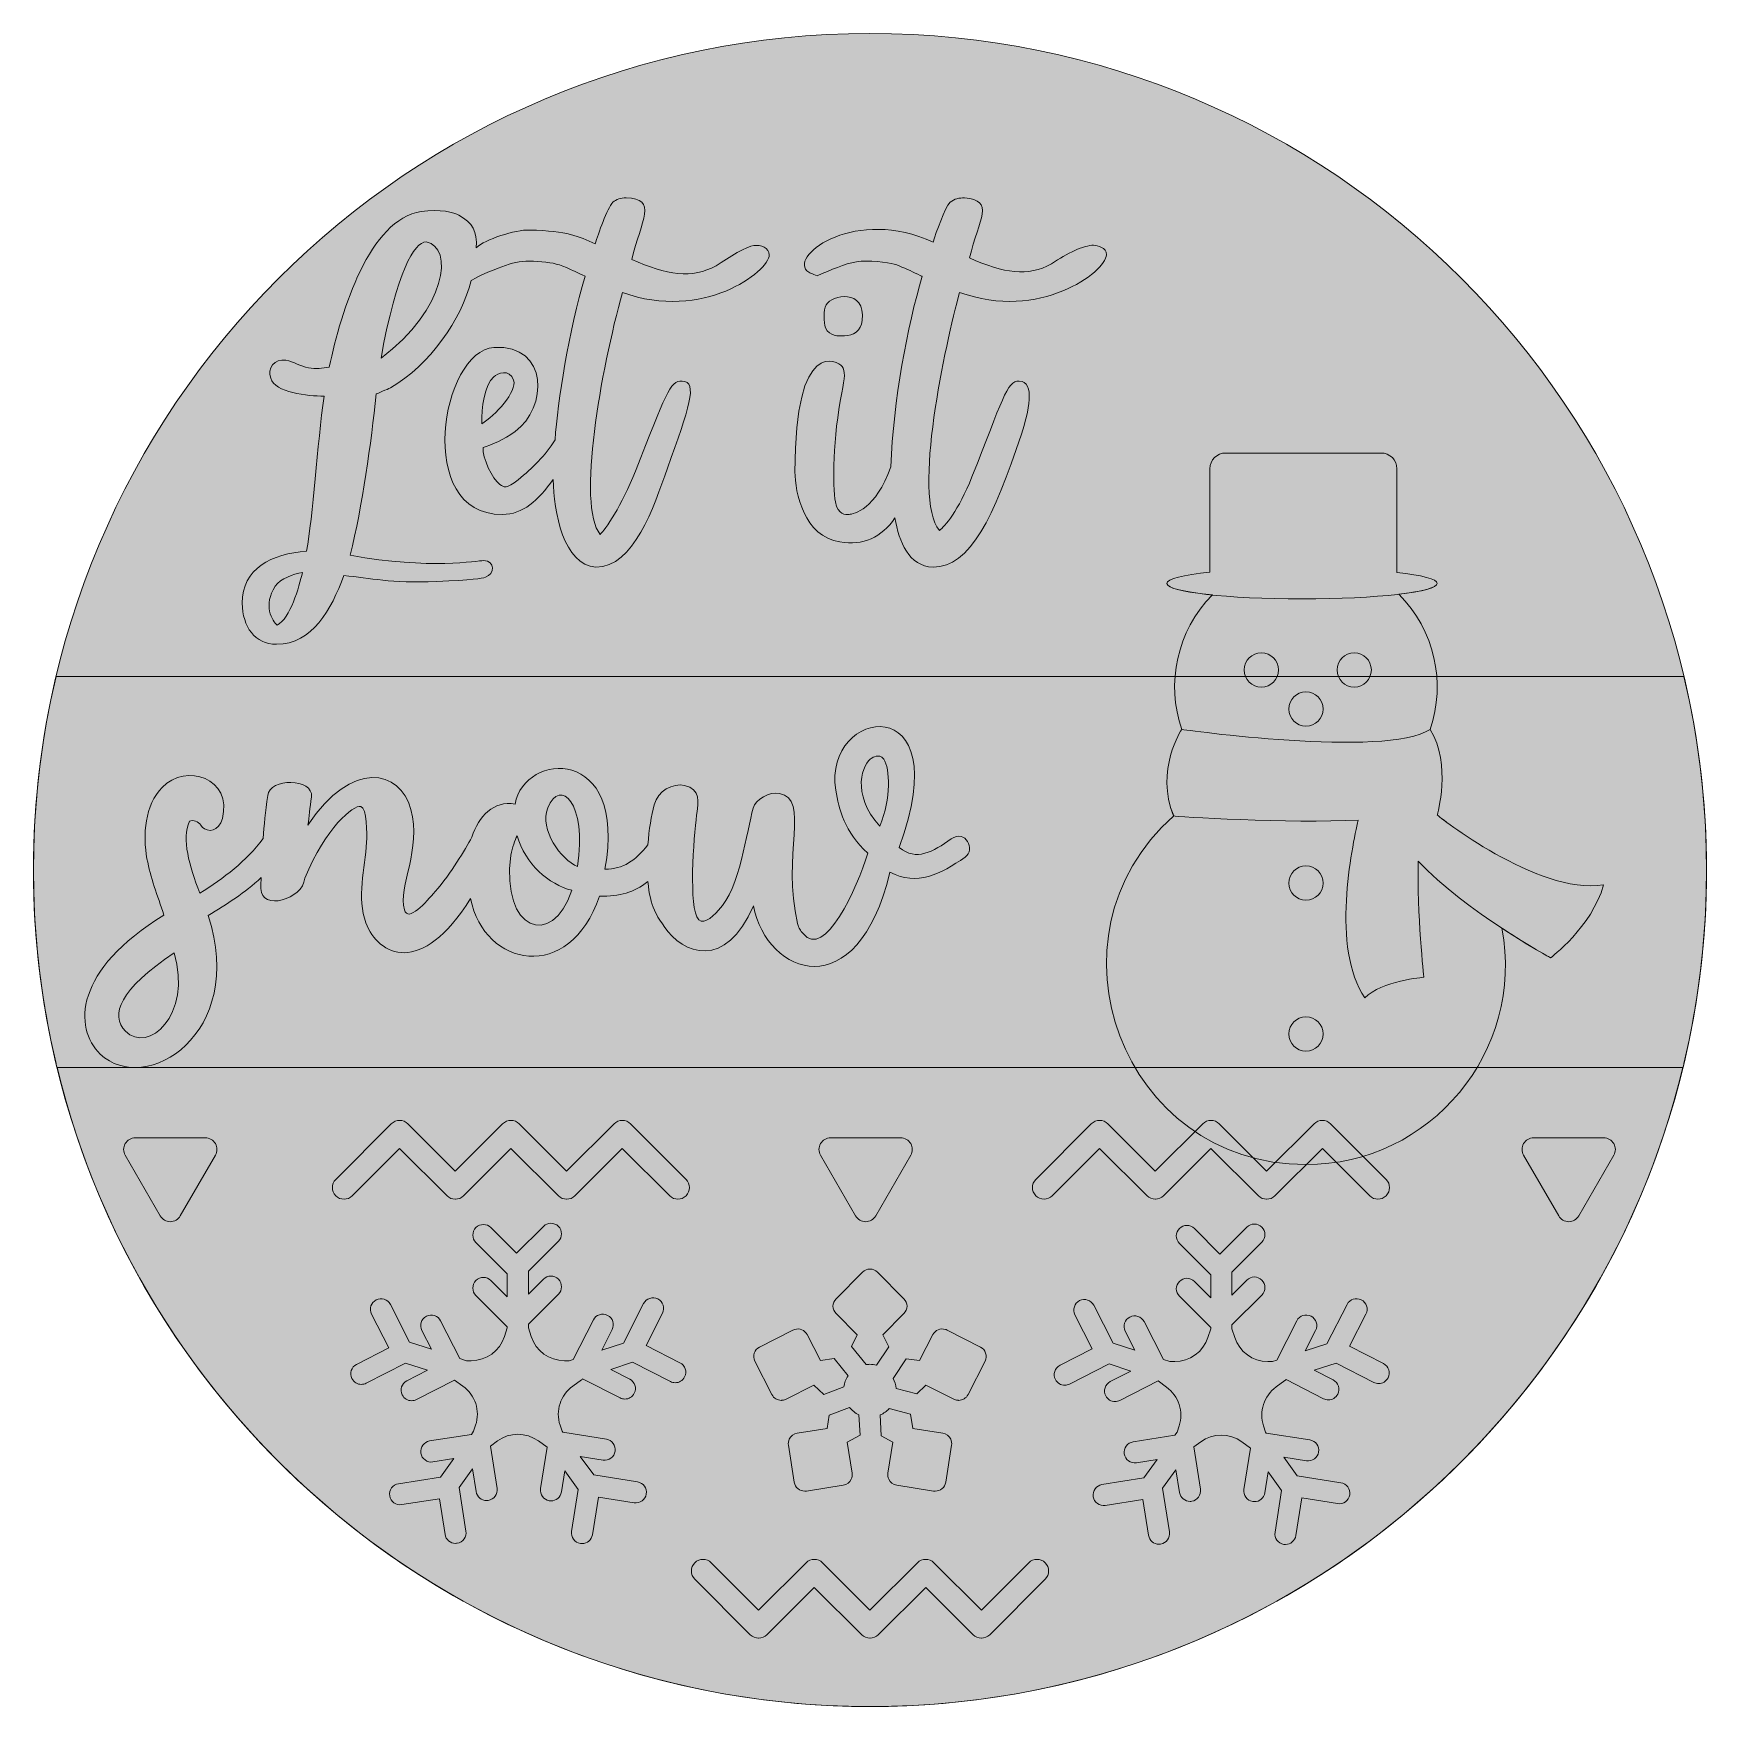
# Model space of a CAD drawing. Header units: inches. Extents: x 0 to 432, y 0 to 432.
import ezdxf

# ---------------------------------------------------------------- set-up
doc = ezdxf.new("R2010")
doc.units = ezdxf.units.IN
doc.header["$MEASUREMENT"] = 0
doc.layers.add('_U+0421_U+043B_U+043E_U+0439 1', color=7, linetype='Continuous')

# ---------------------------------------------------------------- blocks, each defined once
blk = doc.blocks.new('block 2')
at = {"layer": '_U+0421_U+043B_U+043E_U+0439 1', "true_color": 0xc10000}
h = blk.add_hatch(color=12, dxfattribs=at)
h.dxf.hatch_style = 2
edge = h.paths.add_edge_path()
edge.add_spline(control_points=[(189.99, 374.88), (189.99, 376.59), (187.8, 377.46), (186.04, 377.27), (184.31, 377.07), (179.52, 374.26), (176.24, 372), (170.09, 368.58), (163.44, 369.64), (154.48, 373.62), (156.98, 383.79), (161.29, 389.41), (153.02, 389.55), (151.65, 389.55), (150.5, 389.16), (149.59, 388.4), (148.18, 386.86), (145.8, 380.25), (145.02, 377.66), (140.69, 379.66), (137.96, 380.96), (128.16, 381.25), (124.35, 381.36), (116.58, 378.83), (114.33, 376.67), (114.62, 380.8), (113.47, 383.11), (109.83, 385.08), (108.67, 385.82), (104.96, 386.75), (100.11, 386.03), (86.8, 384.03), (79.5, 360.64), (76.37, 345.85), (74.62, 345.5), (72.88, 345.39), (71.06, 345.66), (68.95, 345.97), (67.2, 347.29), (65.16, 347.63), (62.19, 348.12), (60.33, 345.47), (61.29, 342.99), (62.26, 339.29), (70.89, 338.35), (75.02, 338.35), (73.31, 325.98), (72.12, 307.21), (70.54, 298.33), (61.49, 297.61), (53.89, 293.89), (53.89, 284.88), (54.02, 278.79), (57.13, 274.29), (62.77, 274.29), (72.09, 274.29), (76.82, 283.23), (80.16, 292.01), (87.2, 291.42), (91.93, 289.93), (104.15, 290.51), (113.35, 290.84), (115.72, 291.28), (116.72, 291.59), (119.16, 292.38), (119.33, 295.89), (116.18, 295.89), (114.71, 295.89), (102.52, 293.49), (81.78, 297.27), (84.97, 310.08), (87.17, 326.2), (88.52, 338.91), (88.74, 339.05), (91.39, 340.1), (92.16, 340.5), (102.38, 346.46), (110.5, 358.14), (113.04, 368.25), (113.04, 368.25), (114.81, 369.15), (115.25, 369.42), (122.61, 372.53), (125.02, 373.77), (131.26, 373.02), (134.33, 372.77), (135.67, 372.45), (138.64, 371.06), (138.65, 371.06), (142.43, 369.31), (142.43, 369.31), (138.21, 355.22), (135.34, 336.98), (134.67, 327.04), (132.17, 322.89), (128.82, 319.84), (125.16, 316.75), (122.13, 314.29), (121.45, 314.81), (120.45, 315.56), (118.48, 317.01), (115.84, 322.38), (116.13, 325.09), (118.09, 325.68), (121.41, 327.08), (124.41, 329.25), (132.64, 335.19), (133.27, 351.76), (118.91, 350.92), (105.36, 350.09), (98.12, 307.8), (121.03, 307.8), (126.41, 307.8), (130.31, 311.41), (134.23, 316.85), (134.24, 308.56), (136.97, 294.62), (145.21, 294.2), (154.99, 294.2), (160.16, 309.66), (163.7, 319.73), (169.17, 335.14), (171.78, 342.03), (167.46, 342.25), (164.27, 342.45), (163.23, 338.58), (155.41, 319), (151.86, 310.09), (147.68, 303.77), (146.33, 302.67), (140.22, 310.2), (146.54, 345.12), (152.07, 365.13), (172.91, 357.56), (189.8, 370.43), (189.99, 374.88)], knot_values=[0, 0, 0, 0, 1, 1, 1, 2, 2, 2, 3, 3, 3, 4, 4, 4, 5, 5, 5, 6, 6, 6, 7, 7, 7, 8, 8, 8, 9, 9, 9, 10, 10, 10, 11, 11, 11, 12, 12, 12, 13, 13, 13, 14, 14, 14, 15, 15, 15, 16, 16, 16, 17, 17, 17, 18, 18, 18, 19, 19, 19, 20, 20, 20, 21, 21, 21, 22, 22, 22, 23, 23, 23, 24, 24, 24, 25, 25, 25, 26, 26, 26, 27, 27, 27, 28, 28, 28, 29, 29, 29, 30, 30, 30, 31, 31, 31, 32, 32, 32, 33, 33, 33, 34, 34, 34, 35, 35, 35, 36, 36, 36, 37, 37, 37, 38, 38, 38, 39, 39, 39, 40, 40, 40, 41, 41, 41, 42, 42, 42, 43, 43, 43, 44, 44, 44, 45, 45, 45, 45], degree=3, periodic=1)
edge = h.paths.add_edge_path()
edge.add_spline(control_points=[(62.91, 279.22), (61.67, 280.21), (59.17, 284.45), (62.45, 289.28), (63.84, 291.32), (67.03, 292.34), (69.44, 292.82), (68.6, 289.08), (66.29, 280.9), (62.91, 279.22)], knot_values=[0, 0, 0, 0, 1, 1, 1, 2, 2, 2, 3, 3, 3, 3], degree=3, periodic=1)
edge = h.paths.add_edge_path()
edge.add_spline(control_points=[(89.75, 348.14), (93.78, 370.64), (98.36, 378.16), (101.41, 378.16), (108.59, 376.9), (106.66, 360.76), (89.75, 348.14)], knot_values=[0, 0, 0, 0, 1, 1, 1, 2, 2, 2, 2], degree=3, periodic=1)
edge = h.paths.add_edge_path()
edge.add_spline(control_points=[(118.83, 343.33), (119.79, 344.21), (122.91, 345.54), (123.99, 342.5), (125.03, 339.6), (119.11, 333.21), (115.74, 331.21), (115.7, 335.37), (116.45, 341.21), (118.83, 343.33)], knot_values=[0, 0, 0, 0, 1, 1, 1, 2, 2, 2, 3, 3, 3, 3], degree=3, periodic=1)
h = blk.add_hatch(color=12, dxfattribs=at)
h.dxf.hatch_style = 2
edge = h.paths.add_edge_path()
edge.add_spline(control_points=[(273.75, 377.32), (271.25, 377.32), (266.93, 375.33), (262.83, 372.5), (256.75, 369.12), (250.63, 370.07), (241.68, 374.04), (244.21, 384.3), (248.27, 388.86), (240.44, 389.54), (239.05, 389.57), (237.79, 389.35), (236.67, 388.4), (235.25, 386.86), (233.09, 380.71), (232.31, 378.11), (212.51, 387.29), (195.47, 374.93), (199.7, 370.74), (200.25, 370.19), (201.17, 369.89), (202.32, 369.41), (205.93, 370.94), (209.4, 372.54), (212.48, 373.04), (215.51, 373.54), (220.67, 372.87), (222.24, 372.42), (223.92, 371.94), (226, 370.94), (227.63, 370.14), (228.57, 369.66), (229.5, 369.31), (229.5, 369.31), (225.6, 356.29), (222.07, 337.42), (221.37, 320.1), (217.48, 309.11), (211.79, 307.83), (210.58, 307.83), (209.58, 307.83), (207.86, 307.5), (207.05, 311.03), (206.3, 314.93), (206.45, 328.02), (208.71, 339.18), (209.53, 343.19), (209.66, 344.84), (208.82, 346.02), (207.66, 347.41), (196.62, 353.97), (196.62, 318.82), (196.62, 313.48), (198.99, 302.04), (208.23, 300.73), (214.24, 299.65), (218.98, 301.87), (222.45, 306.9), (223.51, 300.64), (225.95, 294.52), (232.28, 294.19), (241.84, 294.19), (248.01, 307.12), (255.08, 328.5), (257.01, 334.35), (258.73, 342.04), (254.53, 342.25), (251.34, 342.45), (250.16, 337.11), (242.33, 317.5), (238.77, 308.59), (235.26, 304.76), (233.91, 303.67), (226.77, 312.47), (235.55, 352.14), (239.14, 365.13), (259.74, 357.65), (276.87, 370.36), (277.06, 374.88), (277.06, 376.66), (274.75, 377.32), (273.75, 377.32)], knot_values=[0, 0, 0, 0, 1, 1, 1, 2, 2, 2, 3, 3, 3, 4, 4, 4, 5, 5, 5, 6, 6, 6, 7, 7, 7, 8, 8, 8, 9, 9, 9, 10, 10, 10, 11, 11, 11, 12, 12, 12, 13, 13, 13, 14, 14, 14, 15, 15, 15, 16, 16, 16, 17, 17, 17, 18, 18, 18, 19, 19, 19, 20, 20, 20, 21, 21, 21, 22, 22, 22, 23, 23, 23, 24, 24, 24, 25, 25, 25, 26, 26, 26, 27, 27, 27, 27], degree=3, periodic=1)
h = blk.add_hatch(color=12, dxfattribs=at)
h.dxf.hatch_style = 2
edge = h.paths.add_edge_path()
edge.add_spline(control_points=[(209.44, 353.91), (211.67, 353.91), (213.69, 355.22), (213.94, 357.9), (214.98, 366.3), (206.11, 364.5), (204.66, 361.93), (203.95, 360.66), (204.01, 357.31), (204.55, 356.02), (205.53, 353.68), (207.85, 353.91), (209.44, 353.91)], knot_values=[0, 0, 0, 0, 1, 1, 1, 2, 2, 2, 3, 3, 3, 4, 4, 4, 4], degree=3, periodic=1)
at = {"layer": '_U+0421_U+043B_U+043E_U+0439 1', "lineweight": 0}
for points, knots in [([(189.99, 374.88), (189.99, 376.59), (187.8, 377.46), (186.04, 377.27), (184.31, 377.07), (179.52, 374.26), (176.24, 372), (170.09, 368.58), (163.44, 369.64), (154.48, 373.62), (156.98, 383.79), (161.29, 389.41), (153.02, 389.55), (151.65, 389.55), (150.5, 389.16), (149.59, 388.4), (148.18, 386.86), (145.8, 380.25), (145.02, 377.66), (140.69, 379.66), (137.96, 380.96), (128.16, 381.25), (124.35, 381.36), (116.58, 378.83), (114.33, 376.67), (114.62, 380.8), (113.47, 383.11), (109.83, 385.08), (108.67, 385.82), (104.96, 386.75), (100.11, 386.03), (86.8, 384.03), (79.5, 360.64), (76.37, 345.85), (74.62, 345.5), (72.88, 345.39), (71.06, 345.66), (68.95, 345.97), (67.2, 347.29), (65.16, 347.63), (62.19, 348.12), (60.33, 345.47), (61.29, 342.99), (62.26, 339.29), (70.89, 338.35), (75.02, 338.35), (73.31, 325.98), (72.12, 307.21), (70.54, 298.33), (61.49, 297.61), (53.89, 293.89), (53.89, 284.88), (54.02, 278.79), (57.13, 274.29), (62.77, 274.29), (72.09, 274.29), (76.82, 283.23), (80.16, 292.01), (87.2, 291.42), (91.93, 289.93), (104.15, 290.51), (113.35, 290.84), (115.72, 291.28), (116.72, 291.59), (119.16, 292.38), (119.33, 295.89), (116.18, 295.89), (114.71, 295.89), (102.52, 293.49), (81.78, 297.27), (84.97, 310.08), (87.17, 326.2), (88.52, 338.91), (88.74, 339.05), (91.39, 340.1), (92.16, 340.5), (102.38, 346.46), (110.5, 358.14), (113.04, 368.25), (113.04, 368.25), (114.81, 369.15), (115.25, 369.42), (122.61, 372.53), (125.02, 373.77), (131.26, 373.02), (134.33, 372.77), (135.67, 372.45), (138.64, 371.06), (138.65, 371.06), (142.43, 369.31), (142.43, 369.31), (138.21, 355.22), (135.34, 336.98), (134.67, 327.04), (132.17, 322.89), (128.82, 319.84), (125.16, 316.75), (122.13, 314.29), (121.45, 314.81), (120.45, 315.56), (118.48, 317.01), (115.84, 322.38), (116.13, 325.09), (118.09, 325.68), (121.41, 327.08), (124.41, 329.25), (132.64, 335.19), (133.27, 351.76), (118.91, 350.92), (105.36, 350.09), (98.12, 307.8), (121.03, 307.8), (126.41, 307.8), (130.31, 311.41), (134.23, 316.85), (134.24, 308.56), (136.97, 294.62), (145.21, 294.2), (154.99, 294.2), (160.16, 309.66), (163.7, 319.73), (169.17, 335.14), (171.78, 342.03), (167.46, 342.25), (164.27, 342.45), (163.23, 338.58), (155.41, 319), (151.86, 310.09), (147.68, 303.77), (146.33, 302.67), (140.22, 310.2), (146.54, 345.12), (152.07, 365.13), (172.91, 357.56), (189.8, 370.43), (189.99, 374.88)], [0, 0, 0, 0, 1, 1, 1, 2, 2, 2, 3, 3, 3, 4, 4, 4, 5, 5, 5, 6, 6, 6, 7, 7, 7, 8, 8, 8, 9, 9, 9, 10, 10, 10, 11, 11, 11, 12, 12, 12, 13, 13, 13, 14, 14, 14, 15, 15, 15, 16, 16, 16, 17, 17, 17, 18, 18, 18, 19, 19, 19, 20, 20, 20, 21, 21, 21, 22, 22, 22, 23, 23, 23, 24, 24, 24, 25, 25, 25, 26, 26, 26, 27, 27, 27, 28, 28, 28, 29, 29, 29, 30, 30, 30, 31, 31, 31, 32, 32, 32, 33, 33, 33, 34, 34, 34, 35, 35, 35, 36, 36, 36, 37, 37, 37, 38, 38, 38, 39, 39, 39, 40, 40, 40, 41, 41, 41, 42, 42, 42, 43, 43, 43, 44, 44, 44, 45, 45, 45, 45]), ([(273.75, 377.32), (271.25, 377.32), (266.93, 375.33), (262.83, 372.5), (256.75, 369.12), (250.63, 370.07), (241.68, 374.04), (244.21, 384.3), (248.27, 388.86), (240.44, 389.54), (239.05, 389.57), (237.79, 389.35), (236.67, 388.4), (235.25, 386.86), (233.09, 380.71), (232.31, 378.11), (212.51, 387.29), (195.47, 374.93), (199.7, 370.74), (200.25, 370.19), (201.17, 369.89), (202.32, 369.41), (205.93, 370.94), (209.4, 372.54), (212.48, 373.04), (215.51, 373.54), (220.67, 372.87), (222.24, 372.42), (223.92, 371.94), (226, 370.94), (227.63, 370.14), (228.57, 369.66), (229.5, 369.31), (229.5, 369.31), (225.6, 356.29), (222.07, 337.42), (221.37, 320.1), (217.48, 309.11), (211.79, 307.83), (210.58, 307.83), (209.58, 307.83), (207.86, 307.5), (207.05, 311.03), (206.3, 314.93), (206.45, 328.02), (208.71, 339.18), (209.53, 343.19), (209.66, 344.84), (208.82, 346.02), (207.66, 347.41), (196.62, 353.97), (196.62, 318.82), (196.62, 313.48), (198.99, 302.04), (208.23, 300.73), (214.24, 299.65), (218.98, 301.87), (222.45, 306.9), (223.51, 300.64), (225.95, 294.52), (232.28, 294.19), (241.84, 294.19), (248.01, 307.12), (255.08, 328.5), (257.01, 334.35), (258.73, 342.04), (254.53, 342.25), (251.34, 342.45), (250.16, 337.11), (242.33, 317.5), (238.77, 308.59), (235.26, 304.76), (233.91, 303.67), (226.77, 312.47), (235.55, 352.14), (239.14, 365.13), (259.74, 357.65), (276.87, 370.36), (277.06, 374.88), (277.06, 376.66), (274.75, 377.32), (273.75, 377.32)], [0, 0, 0, 0, 1, 1, 1, 2, 2, 2, 3, 3, 3, 4, 4, 4, 5, 5, 5, 6, 6, 6, 7, 7, 7, 8, 8, 8, 9, 9, 9, 10, 10, 10, 11, 11, 11, 12, 12, 12, 13, 13, 13, 14, 14, 14, 15, 15, 15, 16, 16, 16, 17, 17, 17, 18, 18, 18, 19, 19, 19, 20, 20, 20, 21, 21, 21, 22, 22, 22, 23, 23, 23, 24, 24, 24, 25, 25, 25, 26, 26, 26, 27, 27, 27, 27]), ([(89.75, 348.14), (93.78, 370.64), (98.36, 378.16), (101.41, 378.16), (108.59, 376.9), (106.66, 360.76), (89.75, 348.14)], [0, 0, 0, 0, 1, 1, 1, 2, 2, 2, 2]), ([(209.44, 353.91), (211.67, 353.91), (213.69, 355.22), (213.94, 357.9), (214.98, 366.3), (206.11, 364.5), (204.66, 361.93), (203.95, 360.66), (204.01, 357.31), (204.55, 356.02), (205.53, 353.68), (207.85, 353.91), (209.44, 353.91)], [0, 0, 0, 0, 1, 1, 1, 2, 2, 2, 3, 3, 3, 4, 4, 4, 4]), ([(118.83, 343.33), (119.79, 344.21), (122.91, 345.54), (123.99, 342.5), (125.03, 339.6), (119.11, 333.21), (115.74, 331.21), (115.7, 335.37), (116.45, 341.21), (118.83, 343.33)], [0, 0, 0, 0, 1, 1, 1, 2, 2, 2, 3, 3, 3, 3]), ([(62.91, 279.22), (61.67, 280.21), (59.17, 284.45), (62.45, 289.28), (63.84, 291.32), (67.03, 292.34), (69.44, 292.82), (68.6, 289.08), (66.29, 280.9), (62.91, 279.22)], [0, 0, 0, 0, 1, 1, 1, 2, 2, 2, 3, 3, 3, 3])]:
    blk.add_open_spline(points, degree=3, knots=knots, dxfattribs=at)

msp = doc.modelspace()

# ---------------------------------------------------------------- hatches: boundary and pattern name
at = {"layer": '_U+0421_U+043B_U+043E_U+0439 1', "true_color": 0xe8c792}
h = msp.add_hatch(color=31, dxfattribs=at)
h.dxf.hatch_style = 2
edge = h.paths.add_edge_path()
edge.add_spline(control_points=[(216, 432), (335.29, 432), (432, 335.29), (432, 216), (432, 96.71), (335.29, 0), (216, 0), (96.71, 0), (0, 96.71), (0, 216), (0, 335.29), (96.71, 432), (216, 432)], knot_values=[0, 0, 0, 0, 1, 1, 1, 2, 2, 2, 3, 3, 3, 4, 4, 4, 4], degree=3, periodic=1)
at = {"layer": '_U+0421_U+043B_U+043E_U+0439 1', "true_color": 0xbbfcff}
h = msp.add_hatch(color=131, dxfattribs=at)
h.dxf.hatch_style = 2
edge = h.paths.add_edge_path()
edge.add_spline(control_points=[(405.4, 212.13), (402.4, 201.33), (391.73, 193.33), (391.73, 193.33), (391.73, 193.33), (386.22, 196.33), (379.16, 200.97), (385.13, 169.17), (360.76, 139.93), (328.56, 139.93), (281.19, 139.93), (259.16, 198.68), (294.41, 229.96), (289.52, 241.73), (296.48, 252.3), (296.48, 252.3), (296.48, 252.3), (296.48, 252.3), (296.48, 252.3), (292.42, 264.2), (295.2, 277.66), (304.4, 287.01), (297.2, 287.74), (292.66, 288.81), (292.66, 290), (292.66, 291.15), (296.92, 292.19), (303.73, 292.92), (303.73, 292.92), (303.73, 319.58), (303.73, 319.58), (303.73, 321.84), (305.56, 323.67), (307.82, 323.67), (307.82, 323.67), (347.98, 323.67), (347.98, 323.67), (350.24, 323.67), (352.07, 321.84), (352.07, 319.58), (352.07, 319.58), (352.07, 292.85), (352.07, 292.85), (358.48, 292.12), (362.46, 291.11), (362.46, 290), (362.46, 288.91), (358.67, 287.93), (352.54, 287.21), (361.8, 277.94), (364.77, 264.4), (360.65, 252.31), (360.65, 252.31), (360.65, 252.31), (360.65, 252.31), (366.23, 243.28), (362.46, 230.18), (362.46, 230.18), (362.46, 230.18), (362.46, 230.18), (362.46, 230.18), (362.48, 230.16), (388.07, 209.59), (405.4, 212.13)], knot_values=[0, 0, 0, 0, 1, 1, 1, 2, 2, 2, 3, 3, 3, 4, 4, 4, 5, 5, 5, 6, 6, 6, 7, 7, 7, 8, 8, 8, 9, 9, 9, 10, 10, 10, 11, 11, 11, 12, 12, 12, 13, 13, 13, 14, 14, 14, 15, 15, 15, 16, 16, 16, 17, 17, 17, 18, 18, 18, 19, 19, 19, 20, 20, 20, 21, 21, 21, 21], degree=3, periodic=1)
at = {"layer": '_U+0421_U+043B_U+043E_U+0439 1', "true_color": 0xffffff}
h = msp.add_hatch(color=7, dxfattribs=at)
h.dxf.hatch_style = 2
edge = h.paths.add_edge_path()
edge.add_spline(control_points=[(362.46, 290), (362.46, 287.79), (346.83, 286), (327.56, 286), (308.29, 286), (292.66, 287.79), (292.66, 290), (292.66, 291.15), (296.92, 292.19), (303.73, 292.92), (303.73, 292.92), (303.73, 319.58), (303.73, 319.58), (303.73, 321.84), (305.56, 323.67), (307.82, 323.67), (307.82, 323.67), (347.98, 323.67), (347.98, 323.67), (350.24, 323.67), (352.07, 321.84), (352.07, 319.58), (352.07, 319.58), (352.07, 292.85), (352.07, 292.85), (358.48, 292.12), (362.46, 291.11), (362.46, 290)], knot_values=[0, 0, 0, 0, 1, 1, 1, 2, 2, 2, 3, 3, 3, 4, 4, 4, 5, 5, 5, 6, 6, 6, 7, 7, 7, 8, 8, 8, 9, 9, 9, 9], degree=3, periodic=1)
h = msp.add_hatch(color=7, dxfattribs=at)
h.dxf.hatch_style = 2
edge = h.paths.add_edge_path()
edge.add_spline(control_points=[(321.49, 267.67), (321.49, 265.22), (319.51, 263.24), (317.07, 263.24), (314.62, 263.24), (312.64, 265.22), (312.64, 267.67), (312.64, 270.11), (314.62, 272.09), (317.07, 272.09), (319.51, 272.09), (321.49, 270.11), (321.49, 267.67)], knot_values=[0, 0, 0, 0, 1, 1, 1, 2, 2, 2, 3, 3, 3, 4, 4, 4, 4], degree=3, periodic=1)
h = msp.add_hatch(color=7, dxfattribs=at)
h.dxf.hatch_style = 2
edge = h.paths.add_edge_path()
edge.add_spline(control_points=[(345.45, 267.67), (345.45, 265.22), (343.47, 263.24), (341.03, 263.24), (338.59, 263.24), (336.61, 265.22), (336.61, 267.67), (336.61, 270.11), (338.59, 272.09), (341.03, 272.09), (343.47, 272.09), (345.45, 270.11), (345.45, 267.67)], knot_values=[0, 0, 0, 0, 1, 1, 1, 2, 2, 2, 3, 3, 3, 4, 4, 4, 4], degree=3, periodic=1)
at = {"layer": '_U+0421_U+043B_U+043E_U+0439 1', "true_color": 0xc10000}
h = msp.add_hatch(color=12, dxfattribs=at)
h.dxf.hatch_style = 2
edge = h.paths.add_edge_path()
edge.add_spline(control_points=[(426.15, 166), (429.96, 182.05), (432, 198.79), (432, 216), (432, 233.21), (429.98, 249.95), (426.17, 266), (426.17, 266), (5.83, 266), (5.83, 266), (2.03, 249.95), (0, 233.21), (0, 216), (0, 198.79), (2.04, 182.05), (5.85, 166), (5.85, 166), (5.83, 166), (5.83, 166), (5.89, 165.73), (5.96, 165.47), (6.03, 165.2), (6.04, 165.13), (6.06, 165.07), (6.07, 165), (6.07, 165), (6.08, 165), (6.08, 165), (29, 70.32), (114.28, 0), (216, 0), (317.72, 0), (403, 70.32), (425.92, 165), (425.92, 165), (425.93, 165), (425.93, 165), (425.94, 165.07), (425.96, 165.13), (425.97, 165.2), (426.04, 165.47), (426.11, 165.73), (426.17, 166), (426.17, 166), (426.15, 166), (426.15, 166)], knot_values=[0, 0, 0, 0, 1, 1, 1, 2, 2, 2, 3, 3, 3, 4, 4, 4, 5, 5, 5, 6, 6, 6, 7, 7, 7, 8, 8, 8, 9, 9, 9, 10, 10, 10, 11, 11, 11, 12, 12, 12, 13, 13, 13, 14, 14, 14, 15, 15, 15, 15], degree=3, periodic=1)
edge = h.paths.add_edge_path()
edge.add_spline(control_points=[(218.9, 69.87), (218.9, 69.87), (218.63, 75.28), (218.63, 75.28), (219.54, 75.67), (220.34, 76.25), (220.99, 76.97), (220.99, 76.97), (226.47, 75.49), (226.47, 75.49), (226.47, 75.49), (227.1, 71.79), (227.1, 71.79), (227.1, 71.79), (234.79, 70.57), (234.79, 70.57), (234.79, 70.57), (234.79, 70.57), (234.79, 70.57), (235.72, 70.42), (236.47, 69.82), (236.84, 69.03), (237.06, 68.55), (237.15, 68.01), (237.06, 67.45), (237.06, 67.45), (235.55, 57.91), (235.55, 57.91), (235.34, 56.57), (234.18, 55.61), (232.86, 55.61), (232.72, 55.61), (232.57, 55.62), (232.43, 55.64), (232.43, 55.64), (222.89, 57.15), (222.89, 57.15), (222.89, 57.15), (222.89, 57.15), (222.89, 57.15), (221.96, 57.3), (221.21, 57.9), (220.84, 58.7), (220.62, 59.17), (220.53, 59.72), (220.62, 60.28), (220.62, 60.28), (221.89, 68.3), (221.89, 68.3), (221.89, 68.3), (218.9, 69.87), (218.9, 69.87)], knot_values=[0, 0, 0, 0, 1, 1, 1, 2, 2, 2, 3, 3, 3, 4, 4, 4, 5, 5, 5, 6, 6, 6, 7, 7, 7, 8, 8, 8, 9, 9, 9, 10, 10, 10, 11, 11, 11, 12, 12, 12, 13, 13, 13, 14, 14, 14, 15, 15, 15, 16, 16, 16, 17, 17, 17, 17], degree=3, periodic=1)
edge = h.paths.add_edge_path()
edge.add_spline(control_points=[(211.38, 60.28), (211.47, 59.72), (211.38, 59.17), (211.16, 58.7), (210.79, 57.9), (210.04, 57.3), (209.11, 57.15), (209.11, 57.15), (209.11, 57.15), (209.11, 57.15), (209.11, 57.15), (199.57, 55.64), (199.57, 55.64), (199.43, 55.62), (199.28, 55.61), (199.14, 55.61), (197.82, 55.61), (196.66, 56.57), (196.45, 57.91), (196.45, 57.91), (194.94, 67.45), (194.94, 67.45), (194.85, 68.01), (194.94, 68.55), (195.16, 69.03), (195.53, 69.82), (196.28, 70.42), (197.21, 70.57), (197.21, 70.57), (197.21, 70.57), (197.21, 70.57), (197.21, 70.57), (204.9, 71.79), (204.9, 71.79), (204.9, 71.79), (205.49, 75.27), (205.49, 75.27), (205.49, 75.27), (210.67, 77.25), (210.67, 77.25), (211.34, 76.43), (212.19, 75.77), (213.16, 75.34), (213.16, 75.34), (213.42, 70.04), (213.42, 70.04), (213.42, 70.04), (210.11, 68.3), (210.11, 68.3), (210.11, 68.3), (211.38, 60.28), (211.38, 60.28)], knot_values=[0, 0, 0, 0, 1, 1, 1, 2, 2, 2, 3, 3, 3, 4, 4, 4, 5, 5, 5, 6, 6, 6, 7, 7, 7, 8, 8, 8, 9, 9, 9, 10, 10, 10, 11, 11, 11, 12, 12, 12, 13, 13, 13, 14, 14, 14, 15, 15, 15, 16, 16, 16, 17, 17, 17, 17], degree=3, periodic=1)
edge = h.paths.add_edge_path()
edge.add_spline(control_points=[(203.18, 89.32), (203.18, 89.32), (206.72, 89.83), (206.72, 89.83), (206.72, 89.83), (210.32, 85.36), (210.32, 85.36), (209.75, 84.53), (209.38, 83.57), (209.22, 82.54), (209.22, 82.54), (204.05, 80.57), (204.05, 80.57), (204.05, 80.57), (201.54, 83.02), (201.54, 83.02), (201.54, 83.02), (194.36, 79.36), (194.36, 79.36), (194.35, 79.36), (194.35, 79.36), (194.35, 79.36), (194.05, 79.21), (193.74, 79.12), (193.43, 79.08), (193.32, 79.07), (193.22, 79.06), (193.11, 79.06), (192.12, 79.06), (191.16, 79.61), (190.68, 80.55), (190.68, 80.55), (186.3, 89.16), (186.3, 89.16), (185.61, 90.5), (186.15, 92.14), (187.49, 92.83), (187.49, 92.83), (196.09, 97.21), (196.09, 97.21), (196.09, 97.21), (196.09, 97.21), (196.09, 97.21), (196.23, 97.29), (196.38, 97.34), (196.53, 97.38), (197.77, 97.77), (199.15, 97.22), (199.77, 96.02), (199.77, 96.02), (203.18, 89.32), (203.18, 89.32)], knot_values=[0, 0, 0, 0, 1, 1, 1, 2, 2, 2, 3, 3, 3, 4, 4, 4, 5, 5, 5, 6, 6, 6, 7, 7, 7, 8, 8, 8, 9, 9, 9, 10, 10, 10, 11, 11, 11, 12, 12, 12, 13, 13, 13, 14, 14, 14, 15, 15, 15, 16, 16, 16, 17, 17, 17, 17], degree=3, periodic=1)
edge = h.paths.add_edge_path()
edge.add_spline(control_points=[(203.23, 145.35), (203.76, 146.28), (204.75, 146.85), (205.82, 146.85), (205.82, 146.85), (223.91, 146.85), (223.91, 146.85), (224.98, 146.85), (225.97, 146.28), (226.51, 145.35), (227.05, 144.42), (227.05, 143.28), (226.51, 142.35), (226.51, 142.35), (217.47, 126.69), (217.47, 126.69), (216.93, 125.76), (215.94, 125.19), (214.87, 125.19), (213.8, 125.19), (212.81, 125.76), (212.27, 126.69), (212.27, 126.69), (203.23, 142.35), (203.23, 142.35), (202.69, 143.28), (202.69, 144.42), (203.23, 145.35)], knot_values=[0, 0, 0, 0, 1, 1, 1, 2, 2, 2, 3, 3, 3, 4, 4, 4, 5, 5, 5, 6, 6, 6, 7, 7, 7, 8, 8, 8, 9, 9, 9, 9], degree=3, periodic=1)
edge = h.paths.add_edge_path()
edge.add_spline(control_points=[(211.19, 92.98), (211.19, 92.98), (212.68, 96.01), (212.68, 96.01), (212.68, 96.01), (207.24, 101.45), (207.24, 101.45), (206.18, 102.52), (206.18, 104.25), (207.24, 105.31), (207.24, 105.31), (214.07, 112.14), (214.07, 112.14), (215.14, 113.21), (216.87, 113.21), (217.93, 112.14), (217.93, 112.14), (224.76, 105.31), (224.76, 105.31), (225.82, 104.25), (225.82, 102.52), (224.76, 101.45), (224.76, 101.45), (219.32, 96.01), (219.32, 96.01), (219.32, 96.01), (220.84, 92.92), (220.84, 92.92), (220.84, 92.92), (217.7, 88.12), (217.7, 88.12), (217.14, 88.27), (216.56, 88.36), (215.96, 88.36), (215.62, 88.36), (215.3, 88.32), (214.98, 88.28), (214.98, 88.28), (211.19, 92.98), (211.19, 92.98)], knot_values=[0, 0, 0, 0, 1, 1, 1, 2, 2, 2, 3, 3, 3, 4, 4, 4, 5, 5, 5, 6, 6, 6, 7, 7, 7, 8, 8, 8, 9, 9, 9, 10, 10, 10, 11, 11, 11, 12, 12, 12, 13, 13, 13, 13], degree=3, periodic=1)
edge = h.paths.add_edge_path()
edge.add_spline(control_points=[(230.46, 83.02), (230.46, 83.02), (228.08, 80.71), (228.08, 80.71), (228.08, 80.71), (222.74, 82.16), (222.74, 82.16), (222.66, 83.07), (222.4, 83.93), (221.99, 84.7), (221.99, 84.7), (225.34, 89.82), (225.34, 89.82), (225.34, 89.82), (228.82, 89.32), (228.82, 89.32), (228.82, 89.32), (232.23, 96.02), (232.23, 96.02), (232.85, 97.22), (234.23, 97.77), (235.47, 97.38), (235.62, 97.34), (235.77, 97.29), (235.91, 97.22), (235.91, 97.21), (235.91, 97.21), (235.91, 97.21), (235.91, 97.21), (244.51, 92.83), (244.51, 92.83), (245.85, 92.15), (246.39, 90.5), (245.7, 89.16), (245.7, 89.16), (241.32, 80.56), (241.32, 80.56), (240.84, 79.61), (239.88, 79.06), (238.89, 79.06), (238.78, 79.06), (238.68, 79.07), (238.57, 79.08), (238.26, 79.12), (237.95, 79.21), (237.65, 79.36), (237.65, 79.36), (237.65, 79.36), (237.64, 79.37), (237.64, 79.37), (230.46, 83.02), (230.46, 83.02)], knot_values=[0, 0, 0, 0, 1, 1, 1, 2, 2, 2, 3, 3, 3, 4, 4, 4, 5, 5, 5, 6, 6, 6, 7, 7, 7, 8, 8, 8, 9, 9, 9, 10, 10, 10, 11, 11, 11, 12, 12, 12, 13, 13, 13, 14, 14, 14, 15, 15, 15, 16, 16, 16, 17, 17, 17, 17], degree=3, periodic=1)
edge = h.paths.add_edge_path()
edge.add_spline(control_points=[(46.97, 142.35), (46.97, 142.35), (37.92, 126.69), (37.92, 126.69), (37.39, 125.76), (36.4, 125.19), (35.32, 125.19), (34.25, 125.19), (33.26, 125.76), (32.73, 126.69), (32.73, 126.69), (23.68, 142.35), (23.68, 142.35), (23.15, 143.28), (23.15, 144.42), (23.68, 145.35), (24.22, 146.28), (25.21, 146.85), (26.28, 146.85), (26.28, 146.85), (44.37, 146.85), (44.37, 146.85), (45.44, 146.85), (46.43, 146.28), (46.97, 145.35), (47.5, 144.42), (47.5, 143.28), (46.97, 142.35)], knot_values=[0, 0, 0, 0, 1, 1, 1, 2, 2, 2, 3, 3, 3, 4, 4, 4, 5, 5, 5, 6, 6, 6, 7, 7, 7, 8, 8, 8, 9, 9, 9, 9], degree=3, periodic=1)
edge = h.paths.add_edge_path()
edge.add_spline(control_points=[(168.13, 85.11), (167.65, 84.16), (166.69, 83.61), (165.69, 83.61), (165.27, 83.61), (164.85, 83.71), (164.46, 83.91), (164.46, 83.91), (154.71, 88.88), (154.71, 88.88), (154.71, 88.88), (149.07, 87.05), (149.07, 87.05), (149.07, 87.05), (153.95, 84.56), (153.95, 84.56), (155.29, 83.87), (155.83, 82.23), (155.14, 80.89), (154.66, 79.94), (153.7, 79.39), (152.71, 79.39), (152.29, 79.39), (151.87, 79.49), (151.47, 79.69), (151.47, 79.69), (141.8, 84.62), (141.8, 84.62), (141.71, 84.53), (141.61, 84.44), (141.5, 84.36), (141.5, 84.36), (139.24, 82.72), (139.24, 82.72), (136.07, 80.42), (134.76, 76.37), (135.97, 72.65), (135.97, 72.65), (136.48, 71.06), (136.48, 71.06), (136.48, 71.06), (136.65, 70.83), (136.65, 70.83), (136.65, 70.83), (147.93, 69.05), (147.93, 69.05), (149.42, 68.81), (150.44, 67.41), (150.2, 65.92), (149.97, 64.43), (148.57, 63.42), (147.08, 63.65), (147.08, 63.65), (141.19, 64.58), (141.19, 64.58), (141.19, 64.58), (144.68, 59.79), (144.68, 59.79), (144.68, 59.79), (155.96, 58), (155.96, 58), (157.45, 57.76), (158.46, 56.36), (158.23, 54.87), (157.99, 53.39), (156.6, 52.37), (155.1, 52.6), (155.1, 52.6), (145.88, 54.07), (145.88, 54.07), (145.88, 54.07), (144.34, 44.37), (144.34, 44.37), (144.13, 43.02), (142.97, 42.06), (141.65, 42.06), (141.51, 42.06), (141.36, 42.07), (141.22, 42.1), (139.73, 42.33), (138.71, 43.73), (138.95, 45.22), (138.95, 45.22), (140.66, 56.02), (140.66, 56.02), (140.66, 56.02), (137.17, 60.82), (137.17, 60.82), (137.17, 60.82), (136.32, 55.41), (136.32, 55.41), (136.1, 54.07), (134.94, 53.11), (133.62, 53.11), (133.48, 53.11), (133.34, 53.12), (133.19, 53.14), (131.7, 53.38), (130.69, 54.78), (130.92, 56.27), (130.92, 56.27), (132.61, 66.95), (132.61, 66.95), (132.61, 66.95), (130.37, 68.58), (130.37, 68.58), (127.2, 70.88), (122.95, 70.88), (119.78, 68.58), (119.78, 68.58), (117.97, 67.27), (117.97, 67.27), (117.97, 67.27), (119.7, 56.34), (119.7, 56.34), (119.94, 54.85), (118.92, 53.45), (117.43, 53.22), (117.29, 53.19), (117.14, 53.18), (117, 53.18), (115.68, 53.18), (114.52, 54.14), (114.31, 55.49), (114.31, 55.49), (113.37, 61.37), (113.37, 61.37), (113.37, 61.37), (109.89, 56.57), (109.89, 56.57), (109.89, 56.57), (111.68, 45.3), (111.68, 45.3), (111.91, 43.81), (110.9, 42.41), (109.41, 42.17), (109.26, 42.15), (109.12, 42.14), (108.97, 42.14), (107.65, 42.14), (106.49, 43.1), (106.28, 44.44), (106.28, 44.44), (104.82, 53.66), (104.82, 53.66), (104.82, 53.66), (95.12, 52.13), (95.12, 52.13), (93.63, 51.9), (92.23, 52.91), (92, 54.4), (91.76, 55.89), (92.78, 57.29), (94.27, 57.52), (94.27, 57.52), (105.07, 59.23), (105.07, 59.23), (105.07, 59.23), (108.55, 64.03), (108.55, 64.03), (108.55, 64.03), (103.15, 63.17), (103.15, 63.17), (101.66, 62.94), (100.26, 63.95), (100.02, 65.44), (99.79, 66.93), (100.8, 68.33), (102.29, 68.57), (102.29, 68.57), (113.09, 70.28), (113.09, 70.28), (113.09, 70.28), (113.66, 71.06), (113.66, 71.06), (113.66, 71.06), (114.18, 72.65), (114.18, 72.65), (115.39, 76.37), (114.07, 80.42), (110.91, 82.72), (110.91, 82.72), (108.75, 84.28), (108.75, 84.28), (108.75, 84.28), (98.9, 79.26), (98.9, 79.26), (98.5, 79.06), (98.08, 78.96), (97.66, 78.96), (96.67, 78.96), (95.71, 79.51), (95.22, 80.45), (94.54, 81.8), (95.07, 83.44), (96.42, 84.13), (96.42, 84.13), (101.73, 86.83), (101.73, 86.83), (101.73, 86.83), (96.09, 88.67), (96.09, 88.67), (96.09, 88.67), (85.91, 83.48), (85.91, 83.48), (85.51, 83.28), (85.09, 83.18), (84.67, 83.18), (83.68, 83.18), (82.72, 83.73), (82.24, 84.67), (81.55, 86.02), (82.09, 87.66), (83.43, 88.35), (83.43, 88.35), (91.75, 92.59), (91.75, 92.59), (91.75, 92.59), (87.29, 101.34), (87.29, 101.34), (86.61, 102.68), (87.14, 104.33), (88.49, 105.01), (89.83, 105.7), (91.47, 105.16), (92.16, 103.82), (92.16, 103.82), (97.12, 94.07), (97.12, 94.07), (97.12, 94.07), (102.76, 92.24), (102.76, 92.24), (102.76, 92.24), (100.28, 97.12), (100.28, 97.12), (99.59, 98.46), (100.13, 100.11), (101.47, 100.79), (102.81, 101.48), (104.46, 100.94), (105.14, 99.6), (105.14, 99.6), (110.11, 89.85), (110.11, 89.85), (110.11, 89.85), (111.81, 89.3), (111.81, 89.3), (111.81, 89.3), (113.05, 89.3), (113.05, 89.3), (116.96, 89.3), (120.4, 91.8), (121.61, 95.52), (121.61, 95.52), (122.34, 97.77), (122.34, 97.77), (122.34, 97.77), (122.34, 98.06), (122.34, 98.06), (122.34, 98.06), (114.26, 106.13), (114.26, 106.13), (113.2, 107.2), (113.2, 108.93), (114.26, 110), (115.33, 111.06), (117.06, 111.06), (118.13, 110), (118.13, 110), (122.34, 105.78), (122.34, 105.78), (122.34, 105.78), (122.34, 111.71), (122.34, 111.71), (122.34, 111.71), (114.26, 119.79), (114.26, 119.79), (113.2, 120.85), (113.2, 122.58), (114.26, 123.65), (115.33, 124.72), (117.06, 124.72), (118.13, 123.65), (118.13, 123.65), (124.73, 117.05), (124.73, 117.05), (124.73, 117.05), (131.67, 123.99), (131.67, 123.99), (132.74, 125.06), (134.47, 125.06), (135.53, 123.99), (136.6, 122.93), (136.6, 121.2), (135.53, 120.13), (135.53, 120.13), (127.8, 112.4), (127.8, 112.4), (127.8, 112.4), (127.8, 106.47), (127.8, 106.47), (127.8, 106.47), (131.67, 110.34), (131.67, 110.34), (132.74, 111.41), (134.47, 111.41), (135.53, 110.34), (136.6, 109.27), (136.6, 107.54), (135.53, 106.48), (135.53, 106.48), (127.8, 98.74), (127.8, 98.74), (127.8, 98.74), (127.8, 97.77), (127.8, 97.77), (127.8, 97.77), (128.53, 95.53), (128.53, 95.53), (129.74, 91.81), (133.18, 89.3), (137.09, 89.3), (137.09, 89.3), (138.33, 89.3), (138.33, 89.3), (138.33, 89.3), (139.38, 89.65), (139.38, 89.65), (139.38, 89.65), (144.57, 99.82), (144.57, 99.82), (145.25, 101.16), (146.9, 101.7), (148.24, 101.01), (149.58, 100.33), (150.12, 98.68), (149.43, 97.34), (149.43, 97.34), (146.73, 92.03), (146.73, 92.03), (146.73, 92.03), (152.37, 93.86), (152.37, 93.86), (152.37, 93.86), (157.55, 104.04), (157.55, 104.04), (158.24, 105.38), (159.88, 105.92), (161.23, 105.23), (162.57, 104.55), (163.1, 102.9), (162.42, 101.56), (162.42, 101.56), (158.18, 93.24), (158.18, 93.24), (158.18, 93.24), (166.93, 88.78), (166.93, 88.78), (168.28, 88.09), (168.81, 86.45), (168.13, 85.11)], knot_values=[0, 0, 0, 0, 1, 1, 1, 2, 2, 2, 3, 3, 3, 4, 4, 4, 5, 5, 5, 6, 6, 6, 7, 7, 7, 8, 8, 8, 9, 9, 9, 10, 10, 10, 11, 11, 11, 12, 12, 12, 13, 13, 13, 14, 14, 14, 15, 15, 15, 16, 16, 16, 17, 17, 17, 18, 18, 18, 19, 19, 19, 20, 20, 20, 21, 21, 21, 22, 22, 22, 23, 23, 23, 24, 24, 24, 25, 25, 25, 26, 26, 26, 27, 27, 27, 28, 28, 28, 29, 29, 29, 30, 30, 30, 31, 31, 31, 32, 32, 32, 33, 33, 33, 34, 34, 34, 35, 35, 35, 36, 36, 36, 37, 37, 37, 38, 38, 38, 39, 39, 39, 40, 40, 40, 41, 41, 41, 42, 42, 42, 43, 43, 43, 44, 44, 44, 45, 45, 45, 46, 46, 46, 47, 47, 47, 48, 48, 48, 49, 49, 49, 50, 50, 50, 51, 51, 51, 52, 52, 52, 53, 53, 53, 54, 54, 54, 55, 55, 55, 56, 56, 56, 57, 57, 57, 58, 58, 58, 59, 59, 59, 60, 60, 60, 61, 61, 61, 62, 62, 62, 63, 63, 63, 64, 64, 64, 65, 65, 65, 66, 66, 66, 67, 67, 67, 68, 68, 68, 69, 69, 69, 70, 70, 70, 71, 71, 71, 72, 72, 72, 73, 73, 73, 74, 74, 74, 75, 75, 75, 76, 76, 76, 77, 77, 77, 78, 78, 78, 79, 79, 79, 80, 80, 80, 81, 81, 81, 82, 82, 82, 83, 83, 83, 84, 84, 84, 85, 85, 85, 86, 86, 86, 87, 87, 87, 88, 88, 88, 89, 89, 89, 90, 90, 90, 91, 91, 91, 92, 92, 92, 93, 93, 93, 94, 94, 94, 95, 95, 95, 96, 96, 96, 97, 97, 97, 98, 98, 98, 99, 99, 99, 100, 100, 100, 101, 101, 101, 102, 102, 102, 103, 103, 103, 104, 104, 104, 105, 105, 105, 106, 106, 106, 107, 107, 107, 108, 108, 108, 109, 109, 109, 110, 110, 110, 111, 111, 111, 112, 112, 112, 113, 113, 113, 114, 114, 114, 115, 115, 115, 116, 116, 116, 117, 117, 117, 118, 118, 118, 119, 119, 119, 120, 120, 120, 120], degree=3, periodic=1)
edge = h.paths.add_edge_path()
edge.add_spline(control_points=[(168.52, 131.88), (167.94, 131.29), (167.17, 131), (166.4, 131), (165.63, 131), (164.87, 131.29), (164.28, 131.88), (164.28, 131.88), (152.05, 144.11), (152.05, 144.11), (152.05, 144.11), (139.82, 131.88), (139.82, 131.88), (139.23, 131.29), (138.46, 131), (137.7, 131), (137.69, 131), (137.68, 131), (137.67, 131), (137.66, 131), (137.66, 131), (137.65, 131), (136.88, 131), (136.11, 131.29), (135.53, 131.88), (135.53, 131.88), (123.3, 144.11), (123.3, 144.11), (123.3, 144.11), (111.06, 131.88), (111.06, 131.88), (110.48, 131.29), (109.71, 131), (108.94, 131), (108.93, 131), (108.93, 131), (108.92, 131), (108.91, 131), (108.9, 131), (108.9, 131), (108.13, 131), (107.36, 131.29), (106.78, 131.88), (106.78, 131.88), (94.54, 144.11), (94.54, 144.11), (94.54, 144.11), (82.31, 131.88), (82.31, 131.88), (81.73, 131.29), (80.96, 131), (80.19, 131), (79.42, 131), (78.65, 131.29), (78.07, 131.88), (76.9, 133.05), (76.9, 134.95), (78.07, 136.12), (78.07, 136.12), (92.4, 150.45), (92.4, 150.45), (92.99, 151.05), (93.77, 151.34), (94.54, 151.33), (95.32, 151.34), (96.1, 151.05), (96.69, 150.45), (96.69, 150.45), (108.92, 138.22), (108.92, 138.22), (108.92, 138.22), (121.15, 150.45), (121.15, 150.45), (121.74, 151.05), (122.52, 151.34), (123.3, 151.33), (124.07, 151.34), (124.85, 151.05), (125.44, 150.45), (125.44, 150.45), (137.67, 138.22), (137.67, 138.22), (137.67, 138.22), (149.9, 150.45), (149.9, 150.45), (150.5, 151.05), (151.27, 151.34), (152.05, 151.33), (152.82, 151.34), (153.6, 151.05), (154.19, 150.45), (154.19, 150.45), (168.52, 136.12), (168.52, 136.12), (169.69, 134.95), (169.69, 133.05), (168.52, 131.88)], knot_values=[0, 0, 0, 0, 1, 1, 1, 2, 2, 2, 3, 3, 3, 4, 4, 4, 5, 5, 5, 6, 6, 6, 7, 7, 7, 8, 8, 8, 9, 9, 9, 10, 10, 10, 11, 11, 11, 12, 12, 12, 13, 13, 13, 14, 14, 14, 15, 15, 15, 16, 16, 16, 17, 17, 17, 18, 18, 18, 19, 19, 19, 20, 20, 20, 21, 21, 21, 22, 22, 22, 23, 23, 23, 24, 24, 24, 25, 25, 25, 26, 26, 26, 27, 27, 27, 28, 28, 28, 29, 29, 29, 30, 30, 30, 31, 31, 31, 32, 32, 32, 32], degree=3, periodic=1)
edge = h.paths.add_edge_path()
edge.add_spline(control_points=[(261.23, 32.87), (261.23, 32.87), (246.9, 18.54), (246.9, 18.54), (246.31, 17.96), (245.54, 17.67), (244.77, 17.67), (244.77, 17.67), (244.76, 17.67), (244.75, 17.67), (244.74, 17.67), (244.74, 17.67), (244.73, 17.67), (243.96, 17.67), (243.19, 17.96), (242.61, 18.54), (242.61, 18.54), (230.38, 30.77), (230.38, 30.77), (230.38, 30.77), (218.14, 18.54), (218.14, 18.54), (217.56, 17.96), (216.79, 17.66), (216.02, 17.66), (216.01, 17.66), (216.01, 17.67), (216, 17.67), (215.99, 17.67), (215.98, 17.66), (215.98, 17.66), (215.21, 17.66), (214.44, 17.96), (213.86, 18.54), (213.86, 18.54), (201.62, 30.77), (201.62, 30.77), (201.62, 30.77), (189.39, 18.54), (189.39, 18.54), (188.81, 17.96), (188.04, 17.67), (187.27, 17.67), (187.26, 17.67), (187.26, 17.67), (187.25, 17.67), (187.24, 17.67), (187.23, 17.67), (187.22, 17.67), (186.46, 17.67), (185.69, 17.96), (185.1, 18.54), (185.1, 18.54), (170.77, 32.87), (170.77, 32.87), (169.6, 34.04), (169.6, 35.94), (170.77, 37.12), (171.94, 38.29), (173.84, 38.29), (175.02, 37.12), (175.02, 37.12), (187.25, 24.88), (187.25, 24.88), (187.25, 24.88), (199.48, 37.12), (199.48, 37.12), (200.07, 37.71), (200.85, 38), (201.62, 37.99), (202.4, 38), (203.18, 37.71), (203.77, 37.11), (203.77, 37.11), (216, 24.88), (216, 24.88), (216, 24.88), (228.23, 37.11), (228.23, 37.11), (228.82, 37.71), (229.6, 38), (230.38, 37.99), (231.15, 38), (231.93, 37.71), (232.52, 37.12), (232.52, 37.12), (244.75, 24.88), (244.75, 24.88), (244.75, 24.88), (256.98, 37.12), (256.98, 37.12), (258.15, 38.29), (260.05, 38.29), (261.23, 37.12), (262.4, 35.94), (262.4, 34.04), (261.23, 32.87)], knot_values=[0, 0, 0, 0, 1, 1, 1, 2, 2, 2, 3, 3, 3, 4, 4, 4, 5, 5, 5, 6, 6, 6, 7, 7, 7, 8, 8, 8, 9, 9, 9, 10, 10, 10, 11, 11, 11, 12, 12, 12, 13, 13, 13, 14, 14, 14, 15, 15, 15, 16, 16, 16, 17, 17, 17, 18, 18, 18, 19, 19, 19, 20, 20, 20, 21, 21, 21, 22, 22, 22, 23, 23, 23, 24, 24, 24, 25, 25, 25, 26, 26, 26, 27, 27, 27, 28, 28, 28, 29, 29, 29, 30, 30, 30, 31, 31, 31, 32, 32, 32, 32], degree=3, periodic=1)
edge = h.paths.add_edge_path()
edge.add_spline(control_points=[(349.76, 84.89), (349.28, 83.95), (348.32, 83.4), (347.33, 83.4), (346.91, 83.4), (346.49, 83.5), (346.09, 83.7), (346.09, 83.7), (336.34, 88.67), (336.34, 88.67), (336.34, 88.67), (330.7, 86.83), (330.7, 86.83), (330.7, 86.83), (335.58, 84.35), (335.58, 84.35), (336.93, 83.66), (337.46, 82.02), (336.78, 80.67), (336.29, 79.73), (335.33, 79.18), (334.34, 79.18), (333.92, 79.18), (333.5, 79.28), (333.1, 79.48), (333.1, 79.48), (323.43, 84.41), (323.43, 84.41), (323.34, 84.32), (323.24, 84.23), (323.13, 84.15), (323.13, 84.15), (320.87, 82.51), (320.87, 82.51), (317.71, 80.21), (316.39, 76.16), (317.6, 72.44), (317.6, 72.44), (318.12, 70.85), (318.12, 70.85), (318.12, 70.85), (318.28, 70.62), (318.28, 70.62), (318.28, 70.62), (329.56, 68.83), (329.56, 68.83), (331.05, 68.6), (332.07, 67.2), (331.83, 65.71), (331.6, 64.22), (330.2, 63.21), (328.71, 63.44), (328.71, 63.44), (322.82, 64.37), (322.82, 64.37), (322.82, 64.37), (326.31, 59.57), (326.31, 59.57), (326.31, 59.57), (337.59, 57.79), (337.59, 57.79), (339.08, 57.55), (340.1, 56.15), (339.86, 54.66), (339.62, 53.17), (338.23, 52.16), (336.73, 52.39), (336.73, 52.39), (327.51, 53.85), (327.51, 53.85), (327.51, 53.85), (325.98, 44.15), (325.98, 44.15), (325.76, 42.81), (324.6, 41.85), (323.28, 41.85), (323.14, 41.85), (323, 41.86), (322.85, 41.88), (321.36, 42.12), (320.34, 43.52), (320.58, 45.01), (320.58, 45.01), (322.29, 55.81), (322.29, 55.81), (322.29, 55.81), (318.81, 60.61), (318.81, 60.61), (318.81, 60.61), (317.95, 55.2), (317.95, 55.2), (317.74, 53.86), (316.57, 52.9), (315.25, 52.9), (315.11, 52.9), (314.97, 52.91), (314.82, 52.93), (313.33, 53.17), (312.32, 54.57), (312.55, 56.06), (312.55, 56.06), (314.25, 66.74), (314.25, 66.74), (314.25, 66.74), (312, 68.37), (312, 68.37), (308.83, 70.67), (304.58, 70.67), (301.41, 68.37), (301.41, 68.37), (299.61, 67.05), (299.61, 67.05), (299.61, 67.05), (301.34, 56.13), (301.34, 56.13), (301.57, 54.64), (300.56, 53.24), (299.07, 53), (298.92, 52.98), (298.78, 52.97), (298.64, 52.97), (297.32, 52.97), (296.15, 53.93), (295.94, 55.27), (295.94, 55.27), (295.01, 61.16), (295.01, 61.16), (295.01, 61.16), (291.52, 56.36), (291.52, 56.36), (291.52, 56.36), (293.31, 45.08), (293.31, 45.08), (293.55, 43.59), (292.53, 42.19), (291.04, 41.96), (290.9, 41.93), (290.75, 41.92), (290.61, 41.92), (289.29, 41.92), (288.13, 42.88), (287.92, 44.23), (287.92, 44.23), (286.45, 53.45), (286.45, 53.45), (286.45, 53.45), (276.76, 51.91), (276.76, 51.91), (275.27, 51.68), (273.87, 52.69), (273.63, 54.18), (273.39, 55.67), (274.41, 57.07), (275.9, 57.31), (275.9, 57.31), (286.7, 59.02), (286.7, 59.02), (286.7, 59.02), (290.19, 63.82), (290.19, 63.82), (290.19, 63.82), (284.78, 62.96), (284.78, 62.96), (283.29, 62.73), (281.89, 63.74), (281.66, 65.23), (281.42, 66.72), (282.44, 68.12), (283.93, 68.35), (283.93, 68.35), (294.73, 70.07), (294.73, 70.07), (294.73, 70.07), (295.3, 70.85), (295.3, 70.85), (295.3, 70.85), (295.81, 72.44), (295.81, 72.44), (297.02, 76.16), (295.71, 80.2), (292.54, 82.5), (292.54, 82.5), (290.39, 84.07), (290.39, 84.07), (290.39, 84.07), (280.53, 79.05), (280.53, 79.05), (280.13, 78.85), (279.71, 78.75), (279.29, 78.75), (278.3, 78.75), (277.34, 79.29), (276.86, 80.24), (276.17, 81.58), (276.71, 83.23), (278.05, 83.91), (278.05, 83.91), (283.36, 86.62), (283.36, 86.62), (283.36, 86.62), (277.72, 88.45), (277.72, 88.45), (277.72, 88.45), (267.55, 83.27), (267.55, 83.27), (267.15, 83.07), (266.73, 82.97), (266.31, 82.97), (265.31, 82.97), (264.36, 83.51), (263.87, 84.46), (263.19, 85.8), (263.72, 87.45), (265.07, 88.13), (265.07, 88.13), (273.39, 92.37), (273.39, 92.37), (273.39, 92.37), (268.93, 101.12), (268.93, 101.12), (268.24, 102.47), (268.78, 104.11), (270.12, 104.8), (271.46, 105.48), (273.11, 104.95), (273.79, 103.6), (273.79, 103.6), (278.76, 93.86), (278.76, 93.86), (278.76, 93.86), (284.4, 92.03), (284.4, 92.03), (284.4, 92.03), (281.91, 96.9), (281.91, 96.9), (281.23, 98.25), (281.76, 99.89), (283.11, 100.58), (284.45, 101.26), (286.1, 100.73), (286.78, 99.39), (286.78, 99.39), (291.75, 89.64), (291.75, 89.64), (291.75, 89.64), (293.44, 89.09), (293.44, 89.09), (293.44, 89.09), (294.68, 89.09), (294.68, 89.09), (298.6, 89.09), (302.04, 91.59), (303.25, 95.31), (303.25, 95.31), (303.98, 97.56), (303.98, 97.56), (303.98, 97.56), (303.98, 97.84), (303.98, 97.84), (303.98, 97.84), (295.9, 105.92), (295.9, 105.92), (294.83, 106.99), (294.83, 108.72), (295.9, 109.78), (296.97, 110.85), (298.7, 110.85), (299.76, 109.78), (299.76, 109.78), (303.98, 105.57), (303.98, 105.57), (303.98, 105.57), (303.98, 111.5), (303.98, 111.5), (303.98, 111.5), (295.9, 119.58), (295.9, 119.58), (294.83, 120.64), (294.83, 122.37), (295.9, 123.44), (296.97, 124.5), (298.7, 124.5), (299.76, 123.44), (299.76, 123.44), (306.36, 116.84), (306.36, 116.84), (306.36, 116.84), (313.31, 123.78), (313.31, 123.78), (314.38, 124.85), (316.1, 124.85), (317.17, 123.78), (318.24, 122.71), (318.24, 120.98), (317.17, 119.92), (317.17, 119.92), (309.44, 112.18), (309.44, 112.18), (309.44, 112.18), (309.44, 106.25), (309.44, 106.25), (309.44, 106.25), (313.31, 110.13), (313.31, 110.13), (314.38, 111.19), (316.1, 111.19), (317.17, 110.13), (318.24, 109.06), (318.24, 107.33), (317.17, 106.26), (317.17, 106.26), (309.44, 98.53), (309.44, 98.53), (309.44, 98.53), (309.44, 97.56), (309.44, 97.56), (309.44, 97.56), (310.17, 95.31), (310.17, 95.31), (311.38, 91.59), (314.82, 89.09), (318.73, 89.09), (318.73, 89.09), (319.97, 89.09), (319.97, 89.09), (319.97, 89.09), (321.02, 89.43), (321.02, 89.43), (321.02, 89.43), (326.2, 99.61), (326.2, 99.61), (326.89, 100.95), (328.53, 101.48), (329.88, 100.8), (331.22, 100.11), (331.75, 98.47), (331.07, 97.13), (331.07, 97.13), (328.36, 91.82), (328.36, 91.82), (328.36, 91.82), (334, 93.65), (334, 93.65), (334, 93.65), (339.19, 103.83), (339.19, 103.83), (339.87, 105.17), (341.52, 105.7), (342.86, 105.02), (344.21, 104.33), (344.74, 102.69), (344.06, 101.34), (344.06, 101.34), (339.82, 93.02), (339.82, 93.02), (339.82, 93.02), (348.57, 88.57), (348.57, 88.57), (349.91, 87.88), (350.45, 86.24), (349.76, 84.89)], knot_values=[0, 0, 0, 0, 1, 1, 1, 2, 2, 2, 3, 3, 3, 4, 4, 4, 5, 5, 5, 6, 6, 6, 7, 7, 7, 8, 8, 8, 9, 9, 9, 10, 10, 10, 11, 11, 11, 12, 12, 12, 13, 13, 13, 14, 14, 14, 15, 15, 15, 16, 16, 16, 17, 17, 17, 18, 18, 18, 19, 19, 19, 20, 20, 20, 21, 21, 21, 22, 22, 22, 23, 23, 23, 24, 24, 24, 25, 25, 25, 26, 26, 26, 27, 27, 27, 28, 28, 28, 29, 29, 29, 30, 30, 30, 31, 31, 31, 32, 32, 32, 33, 33, 33, 34, 34, 34, 35, 35, 35, 36, 36, 36, 37, 37, 37, 38, 38, 38, 39, 39, 39, 40, 40, 40, 41, 41, 41, 42, 42, 42, 43, 43, 43, 44, 44, 44, 45, 45, 45, 46, 46, 46, 47, 47, 47, 48, 48, 48, 49, 49, 49, 50, 50, 50, 51, 51, 51, 52, 52, 52, 53, 53, 53, 54, 54, 54, 55, 55, 55, 56, 56, 56, 57, 57, 57, 58, 58, 58, 59, 59, 59, 60, 60, 60, 61, 61, 61, 62, 62, 62, 63, 63, 63, 64, 64, 64, 65, 65, 65, 66, 66, 66, 67, 67, 67, 68, 68, 68, 69, 69, 69, 70, 70, 70, 71, 71, 71, 72, 72, 72, 73, 73, 73, 74, 74, 74, 75, 75, 75, 76, 76, 76, 77, 77, 77, 78, 78, 78, 79, 79, 79, 80, 80, 80, 81, 81, 81, 82, 82, 82, 83, 83, 83, 84, 84, 84, 85, 85, 85, 86, 86, 86, 87, 87, 87, 88, 88, 88, 89, 89, 89, 90, 90, 90, 91, 91, 91, 92, 92, 92, 93, 93, 93, 94, 94, 94, 95, 95, 95, 96, 96, 96, 97, 97, 97, 98, 98, 98, 99, 99, 99, 100, 100, 100, 101, 101, 101, 102, 102, 102, 103, 103, 103, 104, 104, 104, 105, 105, 105, 106, 106, 106, 107, 107, 107, 108, 108, 108, 109, 109, 109, 110, 110, 110, 111, 111, 111, 112, 112, 112, 113, 113, 113, 114, 114, 114, 115, 115, 115, 116, 116, 116, 117, 117, 117, 118, 118, 118, 119, 119, 119, 120, 120, 120, 120], degree=3, periodic=1)
edge = h.paths.add_edge_path()
edge.add_spline(control_points=[(349.27, 131.88), (348.68, 131.29), (347.92, 131), (347.15, 131), (346.38, 131), (345.61, 131.29), (345.03, 131.88), (345.03, 131.88), (332.8, 144.11), (332.8, 144.11), (332.8, 144.11), (320.56, 131.88), (320.56, 131.88), (319.98, 131.29), (319.21, 131), (318.44, 131), (318.43, 131), (318.43, 131), (318.42, 131), (318.41, 131), (318.4, 131), (318.4, 131), (317.63, 131), (316.86, 131.29), (316.28, 131.88), (316.28, 131.88), (304.04, 144.11), (304.04, 144.11), (304.04, 144.11), (291.81, 131.88), (291.81, 131.88), (291.23, 131.3), (290.46, 131), (289.69, 131), (289.68, 131), (289.68, 131), (289.67, 131), (289.66, 131), (289.65, 131), (289.65, 131), (288.88, 131), (288.11, 131.3), (287.53, 131.88), (287.53, 131.88), (275.29, 144.11), (275.29, 144.11), (275.29, 144.11), (263.06, 131.88), (263.06, 131.88), (262.48, 131.3), (261.71, 131), (260.94, 131), (260.17, 131), (259.4, 131.3), (258.82, 131.88), (257.65, 133.05), (257.65, 134.95), (258.82, 136.12), (258.82, 136.12), (273.15, 150.45), (273.15, 150.45), (273.74, 151.05), (274.52, 151.34), (275.29, 151.33), (276.07, 151.34), (276.85, 151.05), (277.44, 150.45), (277.44, 150.45), (289.67, 138.22), (289.67, 138.22), (289.67, 138.22), (301.9, 150.45), (301.9, 150.45), (302.49, 151.05), (303.27, 151.34), (304.05, 151.33), (304.82, 151.34), (305.6, 151.05), (306.19, 150.45), (306.19, 150.45), (318.42, 138.22), (318.42, 138.22), (318.42, 138.22), (330.65, 150.45), (330.65, 150.45), (331.25, 151.05), (332.02, 151.34), (332.8, 151.33), (333.57, 151.34), (334.35, 151.05), (334.94, 150.45), (334.94, 150.45), (349.27, 136.12), (349.27, 136.12), (350.44, 134.95), (350.44, 133.05), (349.27, 131.88)], knot_values=[0, 0, 0, 0, 1, 1, 1, 2, 2, 2, 3, 3, 3, 4, 4, 4, 5, 5, 5, 6, 6, 6, 7, 7, 7, 8, 8, 8, 9, 9, 9, 10, 10, 10, 11, 11, 11, 12, 12, 12, 13, 13, 13, 14, 14, 14, 15, 15, 15, 16, 16, 16, 17, 17, 17, 18, 18, 18, 19, 19, 19, 20, 20, 20, 21, 21, 21, 22, 22, 22, 23, 23, 23, 24, 24, 24, 25, 25, 25, 26, 26, 26, 27, 27, 27, 28, 28, 28, 29, 29, 29, 30, 30, 30, 31, 31, 31, 32, 32, 32, 32], degree=3, periodic=1)
edge = h.paths.add_edge_path()
edge.add_spline(control_points=[(408.06, 142.35), (408.06, 142.35), (399.01, 126.69), (399.01, 126.69), (398.48, 125.76), (397.49, 125.19), (396.41, 125.19), (395.34, 125.19), (394.35, 125.76), (393.82, 126.69), (393.82, 126.69), (384.77, 142.35), (384.77, 142.35), (384.24, 143.28), (384.24, 144.42), (384.77, 145.35), (385.31, 146.28), (386.3, 146.85), (387.37, 146.85), (387.37, 146.85), (405.46, 146.85), (405.46, 146.85), (406.53, 146.85), (407.52, 146.28), (408.06, 145.35), (408.59, 144.42), (408.59, 143.28), (408.06, 142.35)], knot_values=[0, 0, 0, 0, 1, 1, 1, 2, 2, 2, 3, 3, 3, 4, 4, 4, 5, 5, 5, 6, 6, 6, 7, 7, 7, 8, 8, 8, 9, 9, 9, 9], degree=3, periodic=1)
at = {"layer": '_U+0421_U+043B_U+043E_U+0439 1', "true_color": 0xfff6e6}
h = msp.add_hatch(color=7, dxfattribs=at)
h.dxf.hatch_style = 2
edge = h.paths.add_edge_path()
edge.add_spline(control_points=[(0, 216), (0, 198.43), (2.11, 181.35), (6.07, 165), (6.07, 165), (425.93, 165), (425.93, 165), (429.89, 181.35), (432, 198.43), (432, 216), (432, 233.21), (429.98, 249.95), (426.17, 266), (426.17, 266), (5.83, 266), (5.83, 266), (2.03, 249.95), (0, 233.21), (0, 216)], knot_values=[0, 0, 0, 0, 1, 1, 1, 2, 2, 2, 3, 3, 3, 4, 4, 4, 5, 5, 5, 6, 6, 6, 6], degree=3, periodic=1)
at = {"layer": '_U+0421_U+043B_U+043E_U+0439 1', "true_color": 0x003a1e}
h = msp.add_hatch(color=118, dxfattribs=at)
h.dxf.hatch_style = 2
edge = h.paths.add_edge_path()
edge.add_spline(control_points=[(236.97, 224.02), (232.22, 220.72), (228.03, 218.14), (223.52, 221.84), (239.15, 263.79), (203.66, 257.83), (207.17, 236.65), (208, 231.64), (209.45, 225.86), (215.42, 220.31), (212.76, 211.49), (204.27, 192.63), (198.74, 199.58), (198, 200.41), (197.6, 200.88), (197.3, 202.15), (193.09, 219.89), (200.64, 234.34), (192.62, 235.78), (189.97, 236.25), (186.54, 234.32), (185.83, 231.94), (184.18, 226.17), (182.36, 211.12), (176.91, 205.66), (175.05, 203.62), (172.41, 201.29), (171.29, 203.92), (169.1, 208.65), (170.75, 227.04), (171.34, 231.1), (171.63, 233.05), (172.35, 237.03), (168.12, 237.85), (165.09, 238.43), (161.2, 236.56), (160.27, 232.83), (159.57, 230.02), (158.91, 226.47), (158.66, 222.49), (155.46, 218.47), (152.29, 216.2), (147.57, 216.2), (153.41, 248.41), (126.75, 246.51), (124.36, 233.03), (118.74, 234.01), (114.99, 229.88), (113.17, 224.47), (111.47, 221.19), (107.86, 215.22), (103.72, 210.43), (101.41, 207.75), (96.66, 202.31), (95.81, 205.71), (94.04, 211.71), (100.36, 221.41), (97.44, 231.65), (94.64, 241.92), (82.28, 244.71), (70.88, 227.59), (71.13, 229.8), (71.41, 231.89), (71.8, 234.87), (72.29, 239.73), (60.92, 239.84), (60.49, 235.22), (59.92, 230.96), (59.54, 227.52), (59.27, 224.15), (54.95, 218.18), (49.13, 213.97), (42.96, 209.99), (40.18, 217.32), (38.27, 223.83), (40.25, 228.6), (41.34, 229), (42.51, 228.63), (43.21, 227.54), (43.3, 227.39), (43.41, 227.26), (43.53, 227.14), (43.54, 227.13), (43.54, 227.12), (43.55, 227.1), (43.56, 227.1), (43.56, 227.1), (43.57, 227.09), (44.9, 225.61), (47.97, 225.89), (48.78, 229.27), (51.44, 239.62), (39.39, 243.79), (33.22, 237.29), (28.77, 232.85), (28.2, 225.01), (29.31, 218.88), (30.21, 214.13), (32.01, 209.42), (33.69, 204.36), (10.53, 190.21), (10.28, 175.22), (17.25, 168.46), (28.9, 157.42), (55.15, 173.65), (45.1, 204.25), (49.94, 207.19), (54.6, 210.06), (58.78, 214.07), (58.76, 213.16), (58.74, 212.22), (58.73, 211.22), (58.73, 205.24), (69.62, 208.44), (70.05, 213.85), (75.51, 227.03), (82.64, 232.84), (84.52, 232.4), (86.14, 232.02), (86.13, 225.26), (86.02, 223.15), (85.62, 216.41), (83.4, 208.7), (85.85, 202.36), (88.97, 193.87), (100.23, 188.19), (112.87, 208.68), (116.33, 190.83), (138.49, 186.54), (146.16, 209.24), (151.49, 209.11), (154.91, 210.2), (158.66, 212.99), (159.22, 206.51), (161.11, 203.81), (162.89, 201.4), (167.55, 194.23), (178.87, 190.08), (185.9, 206.78), (189.39, 188.67), (212.71, 180.25), (221.16, 215.41), (228.26, 211.75), (234.06, 214.93), (240.6, 219.3), (243.23, 221.27), (240.74, 226.62), (236.97, 224.02)], knot_values=[0, 0, 0, 0, 1, 1, 1, 2, 2, 2, 3, 3, 3, 4, 4, 4, 5, 5, 5, 6, 6, 6, 7, 7, 7, 8, 8, 8, 9, 9, 9, 10, 10, 10, 11, 11, 11, 12, 12, 12, 13, 13, 13, 14, 14, 14, 15, 15, 15, 16, 16, 16, 17, 17, 17, 18, 18, 18, 19, 19, 19, 20, 20, 20, 21, 21, 21, 22, 22, 22, 23, 23, 23, 24, 24, 24, 25, 25, 25, 26, 26, 26, 27, 27, 27, 28, 28, 28, 29, 29, 29, 30, 30, 30, 31, 31, 31, 32, 32, 32, 33, 33, 33, 34, 34, 34, 35, 35, 35, 36, 36, 36, 37, 37, 37, 38, 38, 38, 39, 39, 39, 40, 40, 40, 41, 41, 41, 42, 42, 42, 43, 43, 43, 44, 44, 44, 45, 45, 45, 46, 46, 46, 47, 47, 47, 48, 48, 48, 49, 49, 49, 49], degree=3, periodic=1)
edge = h.paths.add_edge_path()
edge.add_spline(control_points=[(23.79, 174.37), (19.59, 178.57), (22.29, 185.12), (36.36, 194.64), (41.04, 178.25), (29.47, 168.5), (23.79, 174.37)], knot_values=[0, 0, 0, 0, 1, 1, 1, 2, 2, 2, 2], degree=3, periodic=1)
edge = h.paths.add_edge_path()
edge.add_spline(control_points=[(123.27, 219.81), (123.69, 221.89), (124.27, 223.65), (124.91, 224.83), (126.92, 217.59), (133.12, 212.29), (138.99, 210.75), (133.99, 195.48), (120.64, 200.34), (123.27, 219.81)], knot_values=[0, 0, 0, 0, 1, 1, 1, 2, 2, 2, 3, 3, 3, 3], degree=3, periodic=1)
edge = h.paths.add_edge_path()
edge.add_spline(control_points=[(140.5, 216.87), (136.19, 218.68), (130.56, 226.38), (132.82, 232.04), (135.99, 240), (142.96, 233.33), (140.5, 216.87)], knot_values=[0, 0, 0, 0, 1, 1, 1, 2, 2, 2, 2], degree=3, periodic=1)
edge = h.paths.add_edge_path()
edge.add_spline(control_points=[(218.54, 227.31), (210.91, 235.75), (214.08, 243.64), (216.54, 244.93), (216.6, 244.92), (218.22, 246.25), (219.6, 244.62), (221.09, 242.05), (221.54, 234.68), (218.54, 227.31)], knot_values=[0, 0, 0, 0, 1, 1, 1, 2, 2, 2, 3, 3, 3, 3], degree=3, periodic=1)
at = {"layer": '_U+0421_U+043B_U+043E_U+0439 1', "true_color": 0xc10021}
h = msp.add_hatch(color=242, dxfattribs=at)
h.dxf.hatch_style = 2
edge = h.paths.add_edge_path()
edge.add_spline(control_points=[(332.99, 257.57), (332.99, 255.13), (331.01, 253.15), (328.56, 253.15), (326.12, 253.15), (324.14, 255.13), (324.14, 257.57), (324.14, 260.01), (326.12, 262), (328.56, 262), (331.01, 262), (332.99, 260.01), (332.99, 257.57)], knot_values=[0, 0, 0, 0, 1, 1, 1, 2, 2, 2, 3, 3, 3, 4, 4, 4, 4], degree=3, periodic=1)
h = msp.add_hatch(color=242, dxfattribs=at)
h.dxf.hatch_style = 2
edge = h.paths.add_edge_path()
edge.add_spline(control_points=[(405.4, 212.13), (402.4, 201.33), (391.73, 193.33), (391.73, 193.33), (391.73, 193.33), (369.92, 205.17), (357.54, 218.29), (357.23, 204.84), (358.99, 188.31), (358.99, 188.31), (358.99, 188.31), (347.98, 187.41), (343.8, 182.97), (334.98, 195.72), (340.4, 221.89), (342.08, 228.89), (324.6, 227.97), (294.49, 229.75), (294.4, 229.96), (289.51, 241.73), (296.48, 252.3), (296.48, 252.3), (296.48, 252.3), (349.07, 244.83), (360.65, 252.3), (366.23, 243.28), (362.46, 230.18), (362.46, 230.18), (362.46, 230.18), (388.07, 209.59), (405.4, 212.13)], knot_values=[0, 0, 0, 0, 1, 1, 1, 2, 2, 2, 3, 3, 3, 4, 4, 4, 5, 5, 5, 6, 6, 6, 7, 7, 7, 8, 8, 8, 9, 9, 9, 10, 10, 10, 10], degree=3, periodic=1)
at = {"layer": '_U+0421_U+043B_U+043E_U+0439 1', "true_color": 0xffffff}
h = msp.add_hatch(color=7, dxfattribs=at)
h.dxf.hatch_style = 2
edge = h.paths.add_edge_path()
edge.add_spline(control_points=[(332.99, 212.61), (332.99, 210.17), (331.01, 208.19), (328.56, 208.19), (326.12, 208.19), (324.14, 210.17), (324.14, 212.61), (324.14, 215.06), (326.12, 217.04), (328.56, 217.04), (331.01, 217.04), (332.99, 215.06), (332.99, 212.61)], knot_values=[0, 0, 0, 0, 1, 1, 1, 2, 2, 2, 3, 3, 3, 4, 4, 4, 4], degree=3, periodic=1)
h = msp.add_hatch(color=7, dxfattribs=at)
h.dxf.hatch_style = 2
edge = h.paths.add_edge_path()
edge.add_spline(control_points=[(332.99, 173.67), (332.99, 171.22), (331.01, 169.24), (328.56, 169.24), (326.12, 169.24), (324.14, 171.22), (324.14, 173.67), (324.14, 176.11), (326.12, 178.09), (328.56, 178.09), (331.01, 178.09), (332.99, 176.11), (332.99, 173.67)], knot_values=[0, 0, 0, 0, 1, 1, 1, 2, 2, 2, 3, 3, 3, 4, 4, 4, 4], degree=3, periodic=1)

# ---------------------------------------------------------------- linework, layer by layer
at = {"layer": '_U+0421_U+043B_U+043E_U+0439 1', "lineweight": 0}
for points, knots in [([(216, 432), (335.29, 432), (432, 335.29), (432, 216), (432, 96.71), (335.29, 0), (216, 0), (96.71, 0), (0, 96.71), (0, 216), (0, 335.29), (96.71, 432), (216, 432)], [0, 0, 0, 0, 1, 1, 1, 2, 2, 2, 3, 3, 3, 4, 4, 4, 4]), ([(405.4, 212.13), (402.4, 201.33), (391.73, 193.33), (391.73, 193.33), (391.73, 193.33), (386.22, 196.33), (379.16, 200.97), (385.13, 169.17), (360.76, 139.93), (328.56, 139.93), (281.19, 139.93), (259.16, 198.68), (294.41, 229.96), (289.52, 241.73), (296.48, 252.3), (296.48, 252.3), (296.48, 252.3), (296.48, 252.3), (296.48, 252.3), (292.42, 264.2), (295.2, 277.66), (304.4, 287.01), (297.2, 287.74), (292.66, 288.81), (292.66, 290), (292.66, 291.15), (296.92, 292.19), (303.73, 292.92), (303.73, 292.92), (303.73, 319.58), (303.73, 319.58), (303.73, 321.84), (305.56, 323.67), (307.82, 323.67), (307.82, 323.67), (347.98, 323.67), (347.98, 323.67), (350.24, 323.67), (352.07, 321.84), (352.07, 319.58), (352.07, 319.58), (352.07, 292.85), (352.07, 292.85), (358.48, 292.12), (362.46, 291.11), (362.46, 290), (362.46, 288.91), (358.67, 287.93), (352.54, 287.21), (361.8, 277.94), (364.77, 264.4), (360.65, 252.31), (360.65, 252.31), (360.65, 252.31), (360.65, 252.31), (366.23, 243.28), (362.46, 230.18), (362.46, 230.18), (362.46, 230.18), (362.46, 230.18), (362.46, 230.18), (362.48, 230.16), (388.07, 209.59), (405.4, 212.13)], [0, 0, 0, 0, 1, 1, 1, 2, 2, 2, 3, 3, 3, 4, 4, 4, 5, 5, 5, 6, 6, 6, 7, 7, 7, 8, 8, 8, 9, 9, 9, 10, 10, 10, 11, 11, 11, 12, 12, 12, 13, 13, 13, 14, 14, 14, 15, 15, 15, 16, 16, 16, 17, 17, 17, 18, 18, 18, 19, 19, 19, 20, 20, 20, 21, 21, 21, 21]), ([(362.46, 290), (362.46, 287.79), (346.83, 286), (327.56, 286), (308.29, 286), (292.66, 287.79), (292.66, 290), (292.66, 291.15), (296.92, 292.19), (303.73, 292.92), (303.73, 292.92), (303.73, 319.58), (303.73, 319.58), (303.73, 321.84), (305.56, 323.67), (307.82, 323.67), (307.82, 323.67), (347.98, 323.67), (347.98, 323.67), (350.24, 323.67), (352.07, 321.84), (352.07, 319.58), (352.07, 319.58), (352.07, 292.85), (352.07, 292.85), (358.48, 292.12), (362.46, 291.11), (362.46, 290)], [0, 0, 0, 0, 1, 1, 1, 2, 2, 2, 3, 3, 3, 4, 4, 4, 5, 5, 5, 6, 6, 6, 7, 7, 7, 8, 8, 8, 9, 9, 9, 9]), ([(321.49, 267.67), (321.49, 265.22), (319.51, 263.24), (317.07, 263.24), (314.62, 263.24), (312.64, 265.22), (312.64, 267.67), (312.64, 270.11), (314.62, 272.09), (317.07, 272.09), (319.51, 272.09), (321.49, 270.11), (321.49, 267.67)], [0, 0, 0, 0, 1, 1, 1, 2, 2, 2, 3, 3, 3, 4, 4, 4, 4]), ([(345.45, 267.67), (345.45, 265.22), (343.47, 263.24), (341.03, 263.24), (338.59, 263.24), (336.61, 265.22), (336.61, 267.67), (336.61, 270.11), (338.59, 272.09), (341.03, 272.09), (343.47, 272.09), (345.45, 270.11), (345.45, 267.67)], [0, 0, 0, 0, 1, 1, 1, 2, 2, 2, 3, 3, 3, 4, 4, 4, 4]), ([(426.15, 166), (429.96, 182.05), (432, 198.79), (432, 216), (432, 233.21), (429.98, 249.95), (426.17, 266), (426.17, 266), (5.83, 266), (5.83, 266), (2.03, 249.95), (0, 233.21), (0, 216), (0, 198.79), (2.04, 182.05), (5.85, 166), (5.85, 166), (5.83, 166), (5.83, 166), (5.89, 165.73), (5.96, 165.47), (6.03, 165.2), (6.04, 165.13), (6.06, 165.07), (6.07, 165), (6.07, 165), (6.08, 165), (6.08, 165), (29, 70.32), (114.28, 0), (216, 0), (317.72, 0), (403, 70.32), (425.92, 165), (425.92, 165), (425.93, 165), (425.93, 165), (425.94, 165.07), (425.96, 165.13), (425.97, 165.2), (426.04, 165.47), (426.11, 165.73), (426.17, 166), (426.17, 166), (426.15, 166), (426.15, 166)], [0, 0, 0, 0, 1, 1, 1, 2, 2, 2, 3, 3, 3, 4, 4, 4, 5, 5, 5, 6, 6, 6, 7, 7, 7, 8, 8, 8, 9, 9, 9, 10, 10, 10, 11, 11, 11, 12, 12, 12, 13, 13, 13, 14, 14, 14, 15, 15, 15, 15]), ([(0, 216), (0, 198.43), (2.11, 181.35), (6.07, 165), (6.07, 165), (425.93, 165), (425.93, 165), (429.89, 181.35), (432, 198.43), (432, 216), (432, 233.21), (429.98, 249.95), (426.17, 266), (426.17, 266), (5.83, 266), (5.83, 266), (2.03, 249.95), (0, 233.21), (0, 216)], [0, 0, 0, 0, 1, 1, 1, 2, 2, 2, 3, 3, 3, 4, 4, 4, 5, 5, 5, 6, 6, 6, 6]), ([(236.97, 224.02), (232.22, 220.72), (228.03, 218.14), (223.52, 221.84), (239.15, 263.79), (203.66, 257.83), (207.17, 236.65), (208, 231.64), (209.45, 225.86), (215.42, 220.31), (212.76, 211.49), (204.27, 192.63), (198.74, 199.58), (198, 200.41), (197.6, 200.88), (197.3, 202.15), (193.09, 219.89), (200.64, 234.34), (192.62, 235.78), (189.97, 236.25), (186.54, 234.32), (185.83, 231.94), (184.18, 226.17), (182.36, 211.12), (176.91, 205.66), (175.05, 203.62), (172.41, 201.29), (171.29, 203.92), (169.1, 208.65), (170.75, 227.04), (171.34, 231.1), (171.63, 233.05), (172.35, 237.03), (168.12, 237.85), (165.09, 238.43), (161.2, 236.56), (160.27, 232.83), (159.57, 230.02), (158.91, 226.47), (158.66, 222.49), (155.46, 218.47), (152.29, 216.2), (147.57, 216.2), (153.41, 248.41), (126.75, 246.51), (124.36, 233.03), (118.74, 234.01), (114.99, 229.88), (113.17, 224.47), (111.47, 221.19), (107.86, 215.22), (103.72, 210.43), (101.41, 207.75), (96.66, 202.31), (95.81, 205.71), (94.04, 211.71), (100.36, 221.41), (97.44, 231.65), (94.64, 241.92), (82.28, 244.71), (70.88, 227.59), (71.13, 229.8), (71.41, 231.89), (71.8, 234.87), (72.29, 239.73), (60.92, 239.84), (60.49, 235.22), (59.92, 230.96), (59.54, 227.52), (59.27, 224.15), (54.95, 218.18), (49.13, 213.97), (42.96, 209.99), (40.18, 217.32), (38.27, 223.83), (40.25, 228.6), (41.34, 229), (42.51, 228.63), (43.21, 227.54), (43.3, 227.39), (43.41, 227.26), (43.53, 227.14), (43.54, 227.13), (43.54, 227.12), (43.55, 227.1), (43.56, 227.1), (43.56, 227.1), (43.57, 227.09), (44.9, 225.61), (47.97, 225.89), (48.78, 229.27), (51.44, 239.62), (39.39, 243.79), (33.22, 237.29), (28.77, 232.85), (28.2, 225.01), (29.31, 218.88), (30.21, 214.13), (32.01, 209.42), (33.69, 204.36), (10.53, 190.21), (10.28, 175.22), (17.25, 168.46), (28.9, 157.42), (55.15, 173.65), (45.1, 204.25), (49.94, 207.19), (54.6, 210.06), (58.78, 214.07), (58.76, 213.16), (58.74, 212.22), (58.73, 211.22), (58.73, 205.24), (69.62, 208.44), (70.05, 213.85), (75.51, 227.03), (82.64, 232.84), (84.52, 232.4), (86.14, 232.02), (86.13, 225.26), (86.02, 223.15), (85.62, 216.41), (83.4, 208.7), (85.85, 202.36), (88.97, 193.87), (100.23, 188.19), (112.87, 208.68), (116.33, 190.83), (138.49, 186.54), (146.16, 209.24), (151.49, 209.11), (154.91, 210.2), (158.66, 212.99), (159.22, 206.51), (161.11, 203.81), (162.89, 201.4), (167.55, 194.23), (178.87, 190.08), (185.9, 206.78), (189.39, 188.67), (212.71, 180.25), (221.16, 215.41), (228.26, 211.75), (234.06, 214.93), (240.6, 219.3), (243.23, 221.27), (240.74, 226.62), (236.97, 224.02)], [0, 0, 0, 0, 1, 1, 1, 2, 2, 2, 3, 3, 3, 4, 4, 4, 5, 5, 5, 6, 6, 6, 7, 7, 7, 8, 8, 8, 9, 9, 9, 10, 10, 10, 11, 11, 11, 12, 12, 12, 13, 13, 13, 14, 14, 14, 15, 15, 15, 16, 16, 16, 17, 17, 17, 18, 18, 18, 19, 19, 19, 20, 20, 20, 21, 21, 21, 22, 22, 22, 23, 23, 23, 24, 24, 24, 25, 25, 25, 26, 26, 26, 27, 27, 27, 28, 28, 28, 29, 29, 29, 30, 30, 30, 31, 31, 31, 32, 32, 32, 33, 33, 33, 34, 34, 34, 35, 35, 35, 36, 36, 36, 37, 37, 37, 38, 38, 38, 39, 39, 39, 40, 40, 40, 41, 41, 41, 42, 42, 42, 43, 43, 43, 44, 44, 44, 45, 45, 45, 46, 46, 46, 47, 47, 47, 48, 48, 48, 49, 49, 49, 49]), ([(332.99, 257.57), (332.99, 255.13), (331.01, 253.15), (328.56, 253.15), (326.12, 253.15), (324.14, 255.13), (324.14, 257.57), (324.14, 260.01), (326.12, 262), (328.56, 262), (331.01, 262), (332.99, 260.01), (332.99, 257.57)], [0, 0, 0, 0, 1, 1, 1, 2, 2, 2, 3, 3, 3, 4, 4, 4, 4]), ([(405.4, 212.13), (402.4, 201.33), (391.73, 193.33), (391.73, 193.33), (391.73, 193.33), (369.92, 205.17), (357.54, 218.29), (357.23, 204.84), (358.99, 188.31), (358.99, 188.31), (358.99, 188.31), (347.98, 187.41), (343.8, 182.97), (334.98, 195.72), (340.4, 221.89), (342.08, 228.89), (324.6, 227.97), (294.49, 229.75), (294.4, 229.96), (289.51, 241.73), (296.48, 252.3), (296.48, 252.3), (296.48, 252.3), (349.07, 244.83), (360.65, 252.3), (366.23, 243.28), (362.46, 230.18), (362.46, 230.18), (362.46, 230.18), (388.07, 209.59), (405.4, 212.13)], [0, 0, 0, 0, 1, 1, 1, 2, 2, 2, 3, 3, 3, 4, 4, 4, 5, 5, 5, 6, 6, 6, 7, 7, 7, 8, 8, 8, 9, 9, 9, 10, 10, 10, 10]), ([(218.54, 227.31), (210.91, 235.75), (214.08, 243.64), (216.54, 244.93), (216.6, 244.92), (218.22, 246.25), (219.6, 244.62), (221.09, 242.05), (221.54, 234.68), (218.54, 227.31)], [0, 0, 0, 0, 1, 1, 1, 2, 2, 2, 3, 3, 3, 3]), ([(140.5, 216.87), (136.19, 218.68), (130.56, 226.38), (132.82, 232.04), (135.99, 240), (142.96, 233.33), (140.5, 216.87)], [0, 0, 0, 0, 1, 1, 1, 2, 2, 2, 2]), ([(123.27, 219.81), (123.69, 221.89), (124.27, 223.65), (124.91, 224.83), (126.92, 217.59), (133.12, 212.29), (138.99, 210.75), (133.99, 195.48), (120.64, 200.34), (123.27, 219.81)], [0, 0, 0, 0, 1, 1, 1, 2, 2, 2, 3, 3, 3, 3]), ([(332.99, 212.61), (332.99, 210.17), (331.01, 208.19), (328.56, 208.19), (326.12, 208.19), (324.14, 210.17), (324.14, 212.61), (324.14, 215.06), (326.12, 217.04), (328.56, 217.04), (331.01, 217.04), (332.99, 215.06), (332.99, 212.61)], [0, 0, 0, 0, 1, 1, 1, 2, 2, 2, 3, 3, 3, 4, 4, 4, 4]), ([(23.79, 174.37), (19.59, 178.57), (22.29, 185.12), (36.36, 194.64), (41.04, 178.25), (29.47, 168.5), (23.79, 174.37)], [0, 0, 0, 0, 1, 1, 1, 2, 2, 2, 2]), ([(332.99, 173.67), (332.99, 171.22), (331.01, 169.24), (328.56, 169.24), (326.12, 169.24), (324.14, 171.22), (324.14, 173.67), (324.14, 176.11), (326.12, 178.09), (328.56, 178.09), (331.01, 178.09), (332.99, 176.11), (332.99, 173.67)], [0, 0, 0, 0, 1, 1, 1, 2, 2, 2, 3, 3, 3, 4, 4, 4, 4]), ([(168.52, 131.88), (167.94, 131.29), (167.17, 131), (166.4, 131), (165.63, 131), (164.87, 131.29), (164.28, 131.88), (164.28, 131.88), (152.05, 144.11), (152.05, 144.11), (152.05, 144.11), (139.82, 131.88), (139.82, 131.88), (139.23, 131.29), (138.46, 131), (137.7, 131), (137.69, 131), (137.68, 131), (137.67, 131), (137.66, 131), (137.66, 131), (137.65, 131), (136.88, 131), (136.11, 131.29), (135.53, 131.88), (135.53, 131.88), (123.3, 144.11), (123.3, 144.11), (123.3, 144.11), (111.06, 131.88), (111.06, 131.88), (110.48, 131.29), (109.71, 131), (108.94, 131), (108.93, 131), (108.93, 131), (108.92, 131), (108.91, 131), (108.9, 131), (108.9, 131), (108.13, 131), (107.36, 131.29), (106.78, 131.88), (106.78, 131.88), (94.54, 144.11), (94.54, 144.11), (94.54, 144.11), (82.31, 131.88), (82.31, 131.88), (81.73, 131.29), (80.96, 131), (80.19, 131), (79.42, 131), (78.65, 131.29), (78.07, 131.88), (76.9, 133.05), (76.9, 134.95), (78.07, 136.12), (78.07, 136.12), (92.4, 150.45), (92.4, 150.45), (92.99, 151.05), (93.77, 151.34), (94.54, 151.33), (95.32, 151.34), (96.1, 151.05), (96.69, 150.45), (96.69, 150.45), (108.92, 138.22), (108.92, 138.22), (108.92, 138.22), (121.15, 150.45), (121.15, 150.45), (121.74, 151.05), (122.52, 151.34), (123.3, 151.33), (124.07, 151.34), (124.85, 151.05), (125.44, 150.45), (125.44, 150.45), (137.67, 138.22), (137.67, 138.22), (137.67, 138.22), (149.9, 150.45), (149.9, 150.45), (150.5, 151.05), (151.27, 151.34), (152.05, 151.33), (152.82, 151.34), (153.6, 151.05), (154.19, 150.45), (154.19, 150.45), (168.52, 136.12), (168.52, 136.12), (169.69, 134.95), (169.69, 133.05), (168.52, 131.88)], [0, 0, 0, 0, 1, 1, 1, 2, 2, 2, 3, 3, 3, 4, 4, 4, 5, 5, 5, 6, 6, 6, 7, 7, 7, 8, 8, 8, 9, 9, 9, 10, 10, 10, 11, 11, 11, 12, 12, 12, 13, 13, 13, 14, 14, 14, 15, 15, 15, 16, 16, 16, 17, 17, 17, 18, 18, 18, 19, 19, 19, 20, 20, 20, 21, 21, 21, 22, 22, 22, 23, 23, 23, 24, 24, 24, 25, 25, 25, 26, 26, 26, 27, 27, 27, 28, 28, 28, 29, 29, 29, 30, 30, 30, 31, 31, 31, 32, 32, 32, 32]), ([(349.27, 131.88), (348.68, 131.29), (347.92, 131), (347.15, 131), (346.38, 131), (345.61, 131.29), (345.03, 131.88), (345.03, 131.88), (332.8, 144.11), (332.8, 144.11), (332.8, 144.11), (320.56, 131.88), (320.56, 131.88), (319.98, 131.29), (319.21, 131), (318.44, 131), (318.43, 131), (318.43, 131), (318.42, 131), (318.41, 131), (318.4, 131), (318.4, 131), (317.63, 131), (316.86, 131.29), (316.28, 131.88), (316.28, 131.88), (304.04, 144.11), (304.04, 144.11), (304.04, 144.11), (291.81, 131.88), (291.81, 131.88), (291.23, 131.3), (290.46, 131), (289.69, 131), (289.68, 131), (289.68, 131), (289.67, 131), (289.66, 131), (289.65, 131), (289.65, 131), (288.88, 131), (288.11, 131.3), (287.53, 131.88), (287.53, 131.88), (275.29, 144.11), (275.29, 144.11), (275.29, 144.11), (263.06, 131.88), (263.06, 131.88), (262.48, 131.3), (261.71, 131), (260.94, 131), (260.17, 131), (259.4, 131.3), (258.82, 131.88), (257.65, 133.05), (257.65, 134.95), (258.82, 136.12), (258.82, 136.12), (273.15, 150.45), (273.15, 150.45), (273.74, 151.05), (274.52, 151.34), (275.29, 151.33), (276.07, 151.34), (276.85, 151.05), (277.44, 150.45), (277.44, 150.45), (289.67, 138.22), (289.67, 138.22), (289.67, 138.22), (301.9, 150.45), (301.9, 150.45), (302.49, 151.05), (303.27, 151.34), (304.05, 151.33), (304.82, 151.34), (305.6, 151.05), (306.19, 150.45), (306.19, 150.45), (318.42, 138.22), (318.42, 138.22), (318.42, 138.22), (330.65, 150.45), (330.65, 150.45), (331.25, 151.05), (332.02, 151.34), (332.8, 151.33), (333.57, 151.34), (334.35, 151.05), (334.94, 150.45), (334.94, 150.45), (349.27, 136.12), (349.27, 136.12), (350.44, 134.95), (350.44, 133.05), (349.27, 131.88)], [0, 0, 0, 0, 1, 1, 1, 2, 2, 2, 3, 3, 3, 4, 4, 4, 5, 5, 5, 6, 6, 6, 7, 7, 7, 8, 8, 8, 9, 9, 9, 10, 10, 10, 11, 11, 11, 12, 12, 12, 13, 13, 13, 14, 14, 14, 15, 15, 15, 16, 16, 16, 17, 17, 17, 18, 18, 18, 19, 19, 19, 20, 20, 20, 21, 21, 21, 22, 22, 22, 23, 23, 23, 24, 24, 24, 25, 25, 25, 26, 26, 26, 27, 27, 27, 28, 28, 28, 29, 29, 29, 30, 30, 30, 31, 31, 31, 32, 32, 32, 32]), ([(46.97, 142.35), (46.97, 142.35), (37.92, 126.69), (37.92, 126.69), (37.39, 125.76), (36.4, 125.19), (35.32, 125.19), (34.25, 125.19), (33.26, 125.76), (32.73, 126.69), (32.73, 126.69), (23.68, 142.35), (23.68, 142.35), (23.15, 143.28), (23.15, 144.42), (23.68, 145.35), (24.22, 146.28), (25.21, 146.85), (26.28, 146.85), (26.28, 146.85), (44.37, 146.85), (44.37, 146.85), (45.44, 146.85), (46.43, 146.28), (46.97, 145.35), (47.5, 144.42), (47.5, 143.28), (46.97, 142.35)], [0, 0, 0, 0, 1, 1, 1, 2, 2, 2, 3, 3, 3, 4, 4, 4, 5, 5, 5, 6, 6, 6, 7, 7, 7, 8, 8, 8, 9, 9, 9, 9]), ([(203.23, 145.35), (203.76, 146.28), (204.75, 146.85), (205.82, 146.85), (205.82, 146.85), (223.91, 146.85), (223.91, 146.85), (224.98, 146.85), (225.97, 146.28), (226.51, 145.35), (227.05, 144.42), (227.05, 143.28), (226.51, 142.35), (226.51, 142.35), (217.47, 126.69), (217.47, 126.69), (216.93, 125.76), (215.94, 125.19), (214.87, 125.19), (213.8, 125.19), (212.81, 125.76), (212.27, 126.69), (212.27, 126.69), (203.23, 142.35), (203.23, 142.35), (202.69, 143.28), (202.69, 144.42), (203.23, 145.35)], [0, 0, 0, 0, 1, 1, 1, 2, 2, 2, 3, 3, 3, 4, 4, 4, 5, 5, 5, 6, 6, 6, 7, 7, 7, 8, 8, 8, 9, 9, 9, 9]), ([(408.06, 142.35), (408.06, 142.35), (399.01, 126.69), (399.01, 126.69), (398.48, 125.76), (397.49, 125.19), (396.41, 125.19), (395.34, 125.19), (394.35, 125.76), (393.82, 126.69), (393.82, 126.69), (384.77, 142.35), (384.77, 142.35), (384.24, 143.28), (384.24, 144.42), (384.77, 145.35), (385.31, 146.28), (386.3, 146.85), (387.37, 146.85), (387.37, 146.85), (405.46, 146.85), (405.46, 146.85), (406.53, 146.85), (407.52, 146.28), (408.06, 145.35), (408.59, 144.42), (408.59, 143.28), (408.06, 142.35)], [0, 0, 0, 0, 1, 1, 1, 2, 2, 2, 3, 3, 3, 4, 4, 4, 5, 5, 5, 6, 6, 6, 7, 7, 7, 8, 8, 8, 9, 9, 9, 9]), ([(168.13, 85.11), (167.65, 84.16), (166.69, 83.61), (165.69, 83.61), (165.27, 83.61), (164.85, 83.71), (164.46, 83.91), (164.46, 83.91), (154.71, 88.88), (154.71, 88.88), (154.71, 88.88), (149.07, 87.05), (149.07, 87.05), (149.07, 87.05), (153.95, 84.56), (153.95, 84.56), (155.29, 83.87), (155.83, 82.23), (155.14, 80.89), (154.66, 79.94), (153.7, 79.39), (152.71, 79.39), (152.29, 79.39), (151.87, 79.49), (151.47, 79.69), (151.47, 79.69), (141.8, 84.62), (141.8, 84.62), (141.71, 84.53), (141.61, 84.44), (141.5, 84.36), (141.5, 84.36), (139.24, 82.72), (139.24, 82.72), (136.07, 80.42), (134.76, 76.37), (135.97, 72.65), (135.97, 72.65), (136.48, 71.06), (136.48, 71.06), (136.48, 71.06), (136.65, 70.83), (136.65, 70.83), (136.65, 70.83), (147.93, 69.05), (147.93, 69.05), (149.42, 68.81), (150.44, 67.41), (150.2, 65.92), (149.97, 64.43), (148.57, 63.42), (147.08, 63.65), (147.08, 63.65), (141.19, 64.58), (141.19, 64.58), (141.19, 64.58), (144.68, 59.79), (144.68, 59.79), (144.68, 59.79), (155.96, 58), (155.96, 58), (157.45, 57.76), (158.46, 56.36), (158.23, 54.87), (157.99, 53.39), (156.6, 52.37), (155.1, 52.6), (155.1, 52.6), (145.88, 54.07), (145.88, 54.07), (145.88, 54.07), (144.34, 44.37), (144.34, 44.37), (144.13, 43.02), (142.97, 42.06), (141.65, 42.06), (141.51, 42.06), (141.36, 42.07), (141.22, 42.1), (139.73, 42.33), (138.71, 43.73), (138.95, 45.22), (138.95, 45.22), (140.66, 56.02), (140.66, 56.02), (140.66, 56.02), (137.17, 60.82), (137.17, 60.82), (137.17, 60.82), (136.32, 55.41), (136.32, 55.41), (136.1, 54.07), (134.94, 53.11), (133.62, 53.11), (133.48, 53.11), (133.34, 53.12), (133.19, 53.14), (131.7, 53.38), (130.69, 54.78), (130.92, 56.27), (130.92, 56.27), (132.61, 66.95), (132.61, 66.95), (132.61, 66.95), (130.37, 68.58), (130.37, 68.58), (127.2, 70.88), (122.95, 70.88), (119.78, 68.58), (119.78, 68.58), (117.97, 67.27), (117.97, 67.27), (117.97, 67.27), (119.7, 56.34), (119.7, 56.34), (119.94, 54.85), (118.92, 53.45), (117.43, 53.22), (117.29, 53.19), (117.14, 53.18), (117, 53.18), (115.68, 53.18), (114.52, 54.14), (114.31, 55.49), (114.31, 55.49), (113.37, 61.37), (113.37, 61.37), (113.37, 61.37), (109.89, 56.57), (109.89, 56.57), (109.89, 56.57), (111.68, 45.3), (111.68, 45.3), (111.91, 43.81), (110.9, 42.41), (109.41, 42.17), (109.26, 42.15), (109.12, 42.14), (108.97, 42.14), (107.65, 42.14), (106.49, 43.1), (106.28, 44.44), (106.28, 44.44), (104.82, 53.66), (104.82, 53.66), (104.82, 53.66), (95.12, 52.13), (95.12, 52.13), (93.63, 51.9), (92.23, 52.91), (92, 54.4), (91.76, 55.89), (92.78, 57.29), (94.27, 57.52), (94.27, 57.52), (105.07, 59.23), (105.07, 59.23), (105.07, 59.23), (108.55, 64.03), (108.55, 64.03), (108.55, 64.03), (103.15, 63.17), (103.15, 63.17), (101.66, 62.94), (100.26, 63.95), (100.02, 65.44), (99.79, 66.93), (100.8, 68.33), (102.29, 68.57), (102.29, 68.57), (113.09, 70.28), (113.09, 70.28), (113.09, 70.28), (113.66, 71.06), (113.66, 71.06), (113.66, 71.06), (114.18, 72.65), (114.18, 72.65), (115.39, 76.37), (114.07, 80.42), (110.91, 82.72), (110.91, 82.72), (108.75, 84.28), (108.75, 84.28), (108.75, 84.28), (98.9, 79.26), (98.9, 79.26), (98.5, 79.06), (98.08, 78.96), (97.66, 78.96), (96.67, 78.96), (95.71, 79.51), (95.22, 80.45), (94.54, 81.8), (95.07, 83.44), (96.42, 84.13), (96.42, 84.13), (101.73, 86.83), (101.73, 86.83), (101.73, 86.83), (96.09, 88.67), (96.09, 88.67), (96.09, 88.67), (85.91, 83.48), (85.91, 83.48), (85.51, 83.28), (85.09, 83.18), (84.67, 83.18), (83.68, 83.18), (82.72, 83.73), (82.24, 84.67), (81.55, 86.02), (82.09, 87.66), (83.43, 88.35), (83.43, 88.35), (91.75, 92.59), (91.75, 92.59), (91.75, 92.59), (87.29, 101.34), (87.29, 101.34), (86.61, 102.68), (87.14, 104.33), (88.49, 105.01), (89.83, 105.7), (91.47, 105.16), (92.16, 103.82), (92.16, 103.82), (97.12, 94.07), (97.12, 94.07), (97.12, 94.07), (102.76, 92.24), (102.76, 92.24), (102.76, 92.24), (100.28, 97.12), (100.28, 97.12), (99.59, 98.46), (100.13, 100.11), (101.47, 100.79), (102.81, 101.48), (104.46, 100.94), (105.14, 99.6), (105.14, 99.6), (110.11, 89.85), (110.11, 89.85), (110.11, 89.85), (111.81, 89.3), (111.81, 89.3), (111.81, 89.3), (113.05, 89.3), (113.05, 89.3), (116.96, 89.3), (120.4, 91.8), (121.61, 95.52), (121.61, 95.52), (122.34, 97.77), (122.34, 97.77), (122.34, 97.77), (122.34, 98.06), (122.34, 98.06), (122.34, 98.06), (114.26, 106.13), (114.26, 106.13), (113.2, 107.2), (113.2, 108.93), (114.26, 110), (115.33, 111.06), (117.06, 111.06), (118.13, 110), (118.13, 110), (122.34, 105.78), (122.34, 105.78), (122.34, 105.78), (122.34, 111.71), (122.34, 111.71), (122.34, 111.71), (114.26, 119.79), (114.26, 119.79), (113.2, 120.85), (113.2, 122.58), (114.26, 123.65), (115.33, 124.72), (117.06, 124.72), (118.13, 123.65), (118.13, 123.65), (124.73, 117.05), (124.73, 117.05), (124.73, 117.05), (131.67, 123.99), (131.67, 123.99), (132.74, 125.06), (134.47, 125.06), (135.53, 123.99), (136.6, 122.93), (136.6, 121.2), (135.53, 120.13), (135.53, 120.13), (127.8, 112.4), (127.8, 112.4), (127.8, 112.4), (127.8, 106.47), (127.8, 106.47), (127.8, 106.47), (131.67, 110.34), (131.67, 110.34), (132.74, 111.41), (134.47, 111.41), (135.53, 110.34), (136.6, 109.27), (136.6, 107.54), (135.53, 106.48), (135.53, 106.48), (127.8, 98.74), (127.8, 98.74), (127.8, 98.74), (127.8, 97.77), (127.8, 97.77), (127.8, 97.77), (128.53, 95.53), (128.53, 95.53), (129.74, 91.81), (133.18, 89.3), (137.09, 89.3), (137.09, 89.3), (138.33, 89.3), (138.33, 89.3), (138.33, 89.3), (139.38, 89.65), (139.38, 89.65), (139.38, 89.65), (144.57, 99.82), (144.57, 99.82), (145.25, 101.16), (146.9, 101.7), (148.24, 101.01), (149.58, 100.33), (150.12, 98.68), (149.43, 97.34), (149.43, 97.34), (146.73, 92.03), (146.73, 92.03), (146.73, 92.03), (152.37, 93.86), (152.37, 93.86), (152.37, 93.86), (157.55, 104.04), (157.55, 104.04), (158.24, 105.38), (159.88, 105.92), (161.23, 105.23), (162.57, 104.55), (163.1, 102.9), (162.42, 101.56), (162.42, 101.56), (158.18, 93.24), (158.18, 93.24), (158.18, 93.24), (166.93, 88.78), (166.93, 88.78), (168.28, 88.09), (168.81, 86.45), (168.13, 85.11)], [0, 0, 0, 0, 1, 1, 1, 2, 2, 2, 3, 3, 3, 4, 4, 4, 5, 5, 5, 6, 6, 6, 7, 7, 7, 8, 8, 8, 9, 9, 9, 10, 10, 10, 11, 11, 11, 12, 12, 12, 13, 13, 13, 14, 14, 14, 15, 15, 15, 16, 16, 16, 17, 17, 17, 18, 18, 18, 19, 19, 19, 20, 20, 20, 21, 21, 21, 22, 22, 22, 23, 23, 23, 24, 24, 24, 25, 25, 25, 26, 26, 26, 27, 27, 27, 28, 28, 28, 29, 29, 29, 30, 30, 30, 31, 31, 31, 32, 32, 32, 33, 33, 33, 34, 34, 34, 35, 35, 35, 36, 36, 36, 37, 37, 37, 38, 38, 38, 39, 39, 39, 40, 40, 40, 41, 41, 41, 42, 42, 42, 43, 43, 43, 44, 44, 44, 45, 45, 45, 46, 46, 46, 47, 47, 47, 48, 48, 48, 49, 49, 49, 50, 50, 50, 51, 51, 51, 52, 52, 52, 53, 53, 53, 54, 54, 54, 55, 55, 55, 56, 56, 56, 57, 57, 57, 58, 58, 58, 59, 59, 59, 60, 60, 60, 61, 61, 61, 62, 62, 62, 63, 63, 63, 64, 64, 64, 65, 65, 65, 66, 66, 66, 67, 67, 67, 68, 68, 68, 69, 69, 69, 70, 70, 70, 71, 71, 71, 72, 72, 72, 73, 73, 73, 74, 74, 74, 75, 75, 75, 76, 76, 76, 77, 77, 77, 78, 78, 78, 79, 79, 79, 80, 80, 80, 81, 81, 81, 82, 82, 82, 83, 83, 83, 84, 84, 84, 85, 85, 85, 86, 86, 86, 87, 87, 87, 88, 88, 88, 89, 89, 89, 90, 90, 90, 91, 91, 91, 92, 92, 92, 93, 93, 93, 94, 94, 94, 95, 95, 95, 96, 96, 96, 97, 97, 97, 98, 98, 98, 99, 99, 99, 100, 100, 100, 101, 101, 101, 102, 102, 102, 103, 103, 103, 104, 104, 104, 105, 105, 105, 106, 106, 106, 107, 107, 107, 108, 108, 108, 109, 109, 109, 110, 110, 110, 111, 111, 111, 112, 112, 112, 113, 113, 113, 114, 114, 114, 115, 115, 115, 116, 116, 116, 117, 117, 117, 118, 118, 118, 119, 119, 119, 120, 120, 120, 120]), ([(349.76, 84.89), (349.28, 83.95), (348.32, 83.4), (347.33, 83.4), (346.91, 83.4), (346.49, 83.5), (346.09, 83.7), (346.09, 83.7), (336.34, 88.67), (336.34, 88.67), (336.34, 88.67), (330.7, 86.83), (330.7, 86.83), (330.7, 86.83), (335.58, 84.35), (335.58, 84.35), (336.93, 83.66), (337.46, 82.02), (336.78, 80.67), (336.29, 79.73), (335.33, 79.18), (334.34, 79.18), (333.92, 79.18), (333.5, 79.28), (333.1, 79.48), (333.1, 79.48), (323.43, 84.41), (323.43, 84.41), (323.34, 84.32), (323.24, 84.23), (323.13, 84.15), (323.13, 84.15), (320.87, 82.51), (320.87, 82.51), (317.71, 80.21), (316.39, 76.16), (317.6, 72.44), (317.6, 72.44), (318.12, 70.85), (318.12, 70.85), (318.12, 70.85), (318.28, 70.62), (318.28, 70.62), (318.28, 70.62), (329.56, 68.83), (329.56, 68.83), (331.05, 68.6), (332.07, 67.2), (331.83, 65.71), (331.6, 64.22), (330.2, 63.21), (328.71, 63.44), (328.71, 63.44), (322.82, 64.37), (322.82, 64.37), (322.82, 64.37), (326.31, 59.57), (326.31, 59.57), (326.31, 59.57), (337.59, 57.79), (337.59, 57.79), (339.08, 57.55), (340.1, 56.15), (339.86, 54.66), (339.62, 53.17), (338.23, 52.16), (336.73, 52.39), (336.73, 52.39), (327.51, 53.85), (327.51, 53.85), (327.51, 53.85), (325.98, 44.15), (325.98, 44.15), (325.76, 42.81), (324.6, 41.85), (323.28, 41.85), (323.14, 41.85), (323, 41.86), (322.85, 41.88), (321.36, 42.12), (320.34, 43.52), (320.58, 45.01), (320.58, 45.01), (322.29, 55.81), (322.29, 55.81), (322.29, 55.81), (318.81, 60.61), (318.81, 60.61), (318.81, 60.61), (317.95, 55.2), (317.95, 55.2), (317.74, 53.86), (316.57, 52.9), (315.25, 52.9), (315.11, 52.9), (314.97, 52.91), (314.82, 52.93), (313.33, 53.17), (312.32, 54.57), (312.55, 56.06), (312.55, 56.06), (314.25, 66.74), (314.25, 66.74), (314.25, 66.74), (312, 68.37), (312, 68.37), (308.83, 70.67), (304.58, 70.67), (301.41, 68.37), (301.41, 68.37), (299.61, 67.05), (299.61, 67.05), (299.61, 67.05), (301.34, 56.13), (301.34, 56.13), (301.57, 54.64), (300.56, 53.24), (299.07, 53), (298.92, 52.98), (298.78, 52.97), (298.64, 52.97), (297.32, 52.97), (296.15, 53.93), (295.94, 55.27), (295.94, 55.27), (295.01, 61.16), (295.01, 61.16), (295.01, 61.16), (291.52, 56.36), (291.52, 56.36), (291.52, 56.36), (293.31, 45.08), (293.31, 45.08), (293.55, 43.59), (292.53, 42.19), (291.04, 41.96), (290.9, 41.93), (290.75, 41.92), (290.61, 41.92), (289.29, 41.92), (288.13, 42.88), (287.92, 44.23), (287.92, 44.23), (286.45, 53.45), (286.45, 53.45), (286.45, 53.45), (276.76, 51.91), (276.76, 51.91), (275.27, 51.68), (273.87, 52.69), (273.63, 54.18), (273.39, 55.67), (274.41, 57.07), (275.9, 57.31), (275.9, 57.31), (286.7, 59.02), (286.7, 59.02), (286.7, 59.02), (290.19, 63.82), (290.19, 63.82), (290.19, 63.82), (284.78, 62.96), (284.78, 62.96), (283.29, 62.73), (281.89, 63.74), (281.66, 65.23), (281.42, 66.72), (282.44, 68.12), (283.93, 68.35), (283.93, 68.35), (294.73, 70.07), (294.73, 70.07), (294.73, 70.07), (295.3, 70.85), (295.3, 70.85), (295.3, 70.85), (295.81, 72.44), (295.81, 72.44), (297.02, 76.16), (295.71, 80.2), (292.54, 82.5), (292.54, 82.5), (290.39, 84.07), (290.39, 84.07), (290.39, 84.07), (280.53, 79.05), (280.53, 79.05), (280.13, 78.85), (279.71, 78.75), (279.29, 78.75), (278.3, 78.75), (277.34, 79.29), (276.86, 80.24), (276.17, 81.58), (276.71, 83.23), (278.05, 83.91), (278.05, 83.91), (283.36, 86.62), (283.36, 86.62), (283.36, 86.62), (277.72, 88.45), (277.72, 88.45), (277.72, 88.45), (267.55, 83.27), (267.55, 83.27), (267.15, 83.07), (266.73, 82.97), (266.31, 82.97), (265.31, 82.97), (264.36, 83.51), (263.87, 84.46), (263.19, 85.8), (263.72, 87.45), (265.07, 88.13), (265.07, 88.13), (273.39, 92.37), (273.39, 92.37), (273.39, 92.37), (268.93, 101.12), (268.93, 101.12), (268.24, 102.47), (268.78, 104.11), (270.12, 104.8), (271.46, 105.48), (273.11, 104.95), (273.79, 103.6), (273.79, 103.6), (278.76, 93.86), (278.76, 93.86), (278.76, 93.86), (284.4, 92.03), (284.4, 92.03), (284.4, 92.03), (281.91, 96.9), (281.91, 96.9), (281.23, 98.25), (281.76, 99.89), (283.11, 100.58), (284.45, 101.26), (286.1, 100.73), (286.78, 99.39), (286.78, 99.39), (291.75, 89.64), (291.75, 89.64), (291.75, 89.64), (293.44, 89.09), (293.44, 89.09), (293.44, 89.09), (294.68, 89.09), (294.68, 89.09), (298.6, 89.09), (302.04, 91.59), (303.25, 95.31), (303.25, 95.31), (303.98, 97.56), (303.98, 97.56), (303.98, 97.56), (303.98, 97.84), (303.98, 97.84), (303.98, 97.84), (295.9, 105.92), (295.9, 105.92), (294.83, 106.99), (294.83, 108.72), (295.9, 109.78), (296.97, 110.85), (298.7, 110.85), (299.76, 109.78), (299.76, 109.78), (303.98, 105.57), (303.98, 105.57), (303.98, 105.57), (303.98, 111.5), (303.98, 111.5), (303.98, 111.5), (295.9, 119.58), (295.9, 119.58), (294.83, 120.64), (294.83, 122.37), (295.9, 123.44), (296.97, 124.5), (298.7, 124.5), (299.76, 123.44), (299.76, 123.44), (306.36, 116.84), (306.36, 116.84), (306.36, 116.84), (313.31, 123.78), (313.31, 123.78), (314.38, 124.85), (316.1, 124.85), (317.17, 123.78), (318.24, 122.71), (318.24, 120.98), (317.17, 119.92), (317.17, 119.92), (309.44, 112.18), (309.44, 112.18), (309.44, 112.18), (309.44, 106.25), (309.44, 106.25), (309.44, 106.25), (313.31, 110.13), (313.31, 110.13), (314.38, 111.19), (316.1, 111.19), (317.17, 110.13), (318.24, 109.06), (318.24, 107.33), (317.17, 106.26), (317.17, 106.26), (309.44, 98.53), (309.44, 98.53), (309.44, 98.53), (309.44, 97.56), (309.44, 97.56), (309.44, 97.56), (310.17, 95.31), (310.17, 95.31), (311.38, 91.59), (314.82, 89.09), (318.73, 89.09), (318.73, 89.09), (319.97, 89.09), (319.97, 89.09), (319.97, 89.09), (321.02, 89.43), (321.02, 89.43), (321.02, 89.43), (326.2, 99.61), (326.2, 99.61), (326.89, 100.95), (328.53, 101.48), (329.88, 100.8), (331.22, 100.11), (331.75, 98.47), (331.07, 97.13), (331.07, 97.13), (328.36, 91.82), (328.36, 91.82), (328.36, 91.82), (334, 93.65), (334, 93.65), (334, 93.65), (339.19, 103.83), (339.19, 103.83), (339.87, 105.17), (341.52, 105.7), (342.86, 105.02), (344.21, 104.33), (344.74, 102.69), (344.06, 101.34), (344.06, 101.34), (339.82, 93.02), (339.82, 93.02), (339.82, 93.02), (348.57, 88.57), (348.57, 88.57), (349.91, 87.88), (350.45, 86.24), (349.76, 84.89)], [0, 0, 0, 0, 1, 1, 1, 2, 2, 2, 3, 3, 3, 4, 4, 4, 5, 5, 5, 6, 6, 6, 7, 7, 7, 8, 8, 8, 9, 9, 9, 10, 10, 10, 11, 11, 11, 12, 12, 12, 13, 13, 13, 14, 14, 14, 15, 15, 15, 16, 16, 16, 17, 17, 17, 18, 18, 18, 19, 19, 19, 20, 20, 20, 21, 21, 21, 22, 22, 22, 23, 23, 23, 24, 24, 24, 25, 25, 25, 26, 26, 26, 27, 27, 27, 28, 28, 28, 29, 29, 29, 30, 30, 30, 31, 31, 31, 32, 32, 32, 33, 33, 33, 34, 34, 34, 35, 35, 35, 36, 36, 36, 37, 37, 37, 38, 38, 38, 39, 39, 39, 40, 40, 40, 41, 41, 41, 42, 42, 42, 43, 43, 43, 44, 44, 44, 45, 45, 45, 46, 46, 46, 47, 47, 47, 48, 48, 48, 49, 49, 49, 50, 50, 50, 51, 51, 51, 52, 52, 52, 53, 53, 53, 54, 54, 54, 55, 55, 55, 56, 56, 56, 57, 57, 57, 58, 58, 58, 59, 59, 59, 60, 60, 60, 61, 61, 61, 62, 62, 62, 63, 63, 63, 64, 64, 64, 65, 65, 65, 66, 66, 66, 67, 67, 67, 68, 68, 68, 69, 69, 69, 70, 70, 70, 71, 71, 71, 72, 72, 72, 73, 73, 73, 74, 74, 74, 75, 75, 75, 76, 76, 76, 77, 77, 77, 78, 78, 78, 79, 79, 79, 80, 80, 80, 81, 81, 81, 82, 82, 82, 83, 83, 83, 84, 84, 84, 85, 85, 85, 86, 86, 86, 87, 87, 87, 88, 88, 88, 89, 89, 89, 90, 90, 90, 91, 91, 91, 92, 92, 92, 93, 93, 93, 94, 94, 94, 95, 95, 95, 96, 96, 96, 97, 97, 97, 98, 98, 98, 99, 99, 99, 100, 100, 100, 101, 101, 101, 102, 102, 102, 103, 103, 103, 104, 104, 104, 105, 105, 105, 106, 106, 106, 107, 107, 107, 108, 108, 108, 109, 109, 109, 110, 110, 110, 111, 111, 111, 112, 112, 112, 113, 113, 113, 114, 114, 114, 115, 115, 115, 116, 116, 116, 117, 117, 117, 118, 118, 118, 119, 119, 119, 120, 120, 120, 120]), ([(211.19, 92.98), (211.19, 92.98), (212.68, 96.01), (212.68, 96.01), (212.68, 96.01), (207.24, 101.45), (207.24, 101.45), (206.18, 102.52), (206.18, 104.25), (207.24, 105.31), (207.24, 105.31), (214.07, 112.14), (214.07, 112.14), (215.14, 113.21), (216.87, 113.21), (217.93, 112.14), (217.93, 112.14), (224.76, 105.31), (224.76, 105.31), (225.82, 104.25), (225.82, 102.52), (224.76, 101.45), (224.76, 101.45), (219.32, 96.01), (219.32, 96.01), (219.32, 96.01), (220.84, 92.92), (220.84, 92.92), (220.84, 92.92), (217.7, 88.12), (217.7, 88.12), (217.14, 88.27), (216.56, 88.36), (215.96, 88.36), (215.62, 88.36), (215.3, 88.32), (214.98, 88.28), (214.98, 88.28), (211.19, 92.98), (211.19, 92.98)], [0, 0, 0, 0, 1, 1, 1, 2, 2, 2, 3, 3, 3, 4, 4, 4, 5, 5, 5, 6, 6, 6, 7, 7, 7, 8, 8, 8, 9, 9, 9, 10, 10, 10, 11, 11, 11, 12, 12, 12, 13, 13, 13, 13]), ([(203.18, 89.32), (203.18, 89.32), (206.72, 89.83), (206.72, 89.83), (206.72, 89.83), (210.32, 85.36), (210.32, 85.36), (209.75, 84.53), (209.38, 83.57), (209.22, 82.54), (209.22, 82.54), (204.05, 80.57), (204.05, 80.57), (204.05, 80.57), (201.54, 83.02), (201.54, 83.02), (201.54, 83.02), (194.36, 79.36), (194.36, 79.36), (194.35, 79.36), (194.35, 79.36), (194.35, 79.36), (194.05, 79.21), (193.74, 79.12), (193.43, 79.08), (193.32, 79.07), (193.22, 79.06), (193.11, 79.06), (192.12, 79.06), (191.16, 79.61), (190.68, 80.55), (190.68, 80.55), (186.3, 89.16), (186.3, 89.16), (185.61, 90.5), (186.15, 92.14), (187.49, 92.83), (187.49, 92.83), (196.09, 97.21), (196.09, 97.21), (196.09, 97.21), (196.09, 97.21), (196.09, 97.21), (196.23, 97.29), (196.38, 97.34), (196.53, 97.38), (197.77, 97.77), (199.15, 97.22), (199.77, 96.02), (199.77, 96.02), (203.18, 89.32), (203.18, 89.32)], [0, 0, 0, 0, 1, 1, 1, 2, 2, 2, 3, 3, 3, 4, 4, 4, 5, 5, 5, 6, 6, 6, 7, 7, 7, 8, 8, 8, 9, 9, 9, 10, 10, 10, 11, 11, 11, 12, 12, 12, 13, 13, 13, 14, 14, 14, 15, 15, 15, 16, 16, 16, 17, 17, 17, 17]), ([(230.46, 83.02), (230.46, 83.02), (228.08, 80.71), (228.08, 80.71), (228.08, 80.71), (222.74, 82.16), (222.74, 82.16), (222.66, 83.07), (222.4, 83.93), (221.99, 84.7), (221.99, 84.7), (225.34, 89.82), (225.34, 89.82), (225.34, 89.82), (228.82, 89.32), (228.82, 89.32), (228.82, 89.32), (232.23, 96.02), (232.23, 96.02), (232.85, 97.22), (234.23, 97.77), (235.47, 97.38), (235.62, 97.34), (235.77, 97.29), (235.91, 97.22), (235.91, 97.21), (235.91, 97.21), (235.91, 97.21), (235.91, 97.21), (244.51, 92.83), (244.51, 92.83), (245.85, 92.15), (246.39, 90.5), (245.7, 89.16), (245.7, 89.16), (241.32, 80.56), (241.32, 80.56), (240.84, 79.61), (239.88, 79.06), (238.89, 79.06), (238.78, 79.06), (238.68, 79.07), (238.57, 79.08), (238.26, 79.12), (237.95, 79.21), (237.65, 79.36), (237.65, 79.36), (237.65, 79.36), (237.64, 79.37), (237.64, 79.37), (230.46, 83.02), (230.46, 83.02)], [0, 0, 0, 0, 1, 1, 1, 2, 2, 2, 3, 3, 3, 4, 4, 4, 5, 5, 5, 6, 6, 6, 7, 7, 7, 8, 8, 8, 9, 9, 9, 10, 10, 10, 11, 11, 11, 12, 12, 12, 13, 13, 13, 14, 14, 14, 15, 15, 15, 16, 16, 16, 17, 17, 17, 17]), ([(211.38, 60.28), (211.47, 59.72), (211.38, 59.17), (211.16, 58.7), (210.79, 57.9), (210.04, 57.3), (209.11, 57.15), (209.11, 57.15), (209.11, 57.15), (209.11, 57.15), (209.11, 57.15), (199.57, 55.64), (199.57, 55.64), (199.43, 55.62), (199.28, 55.61), (199.14, 55.61), (197.82, 55.61), (196.66, 56.57), (196.45, 57.91), (196.45, 57.91), (194.94, 67.45), (194.94, 67.45), (194.85, 68.01), (194.94, 68.55), (195.16, 69.03), (195.53, 69.82), (196.28, 70.42), (197.21, 70.57), (197.21, 70.57), (197.21, 70.57), (197.21, 70.57), (197.21, 70.57), (204.9, 71.79), (204.9, 71.79), (204.9, 71.79), (205.49, 75.27), (205.49, 75.27), (205.49, 75.27), (210.67, 77.25), (210.67, 77.25), (211.34, 76.43), (212.19, 75.77), (213.16, 75.34), (213.16, 75.34), (213.42, 70.04), (213.42, 70.04), (213.42, 70.04), (210.11, 68.3), (210.11, 68.3), (210.11, 68.3), (211.38, 60.28), (211.38, 60.28)], [0, 0, 0, 0, 1, 1, 1, 2, 2, 2, 3, 3, 3, 4, 4, 4, 5, 5, 5, 6, 6, 6, 7, 7, 7, 8, 8, 8, 9, 9, 9, 10, 10, 10, 11, 11, 11, 12, 12, 12, 13, 13, 13, 14, 14, 14, 15, 15, 15, 16, 16, 16, 17, 17, 17, 17]), ([(218.9, 69.87), (218.9, 69.87), (218.63, 75.28), (218.63, 75.28), (219.54, 75.67), (220.34, 76.25), (220.99, 76.97), (220.99, 76.97), (226.47, 75.49), (226.47, 75.49), (226.47, 75.49), (227.1, 71.79), (227.1, 71.79), (227.1, 71.79), (234.79, 70.57), (234.79, 70.57), (234.79, 70.57), (234.79, 70.57), (234.79, 70.57), (235.72, 70.42), (236.47, 69.82), (236.84, 69.03), (237.06, 68.55), (237.15, 68.01), (237.06, 67.45), (237.06, 67.45), (235.55, 57.91), (235.55, 57.91), (235.34, 56.57), (234.18, 55.61), (232.86, 55.61), (232.72, 55.61), (232.57, 55.62), (232.43, 55.64), (232.43, 55.64), (222.89, 57.15), (222.89, 57.15), (222.89, 57.15), (222.89, 57.15), (222.89, 57.15), (221.96, 57.3), (221.21, 57.9), (220.84, 58.7), (220.62, 59.17), (220.53, 59.72), (220.62, 60.28), (220.62, 60.28), (221.89, 68.3), (221.89, 68.3), (221.89, 68.3), (218.9, 69.87), (218.9, 69.87)], [0, 0, 0, 0, 1, 1, 1, 2, 2, 2, 3, 3, 3, 4, 4, 4, 5, 5, 5, 6, 6, 6, 7, 7, 7, 8, 8, 8, 9, 9, 9, 10, 10, 10, 11, 11, 11, 12, 12, 12, 13, 13, 13, 14, 14, 14, 15, 15, 15, 16, 16, 16, 17, 17, 17, 17]), ([(261.23, 32.87), (261.23, 32.87), (246.9, 18.54), (246.9, 18.54), (246.31, 17.96), (245.54, 17.67), (244.77, 17.67), (244.77, 17.67), (244.76, 17.67), (244.75, 17.67), (244.74, 17.67), (244.74, 17.67), (244.73, 17.67), (243.96, 17.67), (243.19, 17.96), (242.61, 18.54), (242.61, 18.54), (230.38, 30.77), (230.38, 30.77), (230.38, 30.77), (218.14, 18.54), (218.14, 18.54), (217.56, 17.96), (216.79, 17.66), (216.02, 17.66), (216.01, 17.66), (216.01, 17.67), (216, 17.67), (215.99, 17.67), (215.98, 17.66), (215.98, 17.66), (215.21, 17.66), (214.44, 17.96), (213.86, 18.54), (213.86, 18.54), (201.62, 30.77), (201.62, 30.77), (201.62, 30.77), (189.39, 18.54), (189.39, 18.54), (188.81, 17.96), (188.04, 17.67), (187.27, 17.67), (187.26, 17.67), (187.26, 17.67), (187.25, 17.67), (187.24, 17.67), (187.23, 17.67), (187.22, 17.67), (186.46, 17.67), (185.69, 17.96), (185.1, 18.54), (185.1, 18.54), (170.77, 32.87), (170.77, 32.87), (169.6, 34.04), (169.6, 35.94), (170.77, 37.12), (171.94, 38.29), (173.84, 38.29), (175.02, 37.12), (175.02, 37.12), (187.25, 24.88), (187.25, 24.88), (187.25, 24.88), (199.48, 37.12), (199.48, 37.12), (200.07, 37.71), (200.85, 38), (201.62, 37.99), (202.4, 38), (203.18, 37.71), (203.77, 37.11), (203.77, 37.11), (216, 24.88), (216, 24.88), (216, 24.88), (228.23, 37.11), (228.23, 37.11), (228.82, 37.71), (229.6, 38), (230.38, 37.99), (231.15, 38), (231.93, 37.71), (232.52, 37.12), (232.52, 37.12), (244.75, 24.88), (244.75, 24.88), (244.75, 24.88), (256.98, 37.12), (256.98, 37.12), (258.15, 38.29), (260.05, 38.29), (261.23, 37.12), (262.4, 35.94), (262.4, 34.04), (261.23, 32.87)], [0, 0, 0, 0, 1, 1, 1, 2, 2, 2, 3, 3, 3, 4, 4, 4, 5, 5, 5, 6, 6, 6, 7, 7, 7, 8, 8, 8, 9, 9, 9, 10, 10, 10, 11, 11, 11, 12, 12, 12, 13, 13, 13, 14, 14, 14, 15, 15, 15, 16, 16, 16, 17, 17, 17, 18, 18, 18, 19, 19, 19, 20, 20, 20, 21, 21, 21, 22, 22, 22, 23, 23, 23, 24, 24, 24, 25, 25, 25, 26, 26, 26, 27, 27, 27, 28, 28, 28, 29, 29, 29, 30, 30, 30, 31, 31, 31, 32, 32, 32, 32])]:
    msp.add_open_spline(points, degree=3, knots=knots, dxfattribs=at)

# ---------------------------------------------------------------- block references
at = {"layer": '_U+0421_U+043B_U+043E_U+0439 1'}
msp.add_blockref('block 2', (0, 0), dxfattribs=at)

doc.saveas('drawing.dxf')
